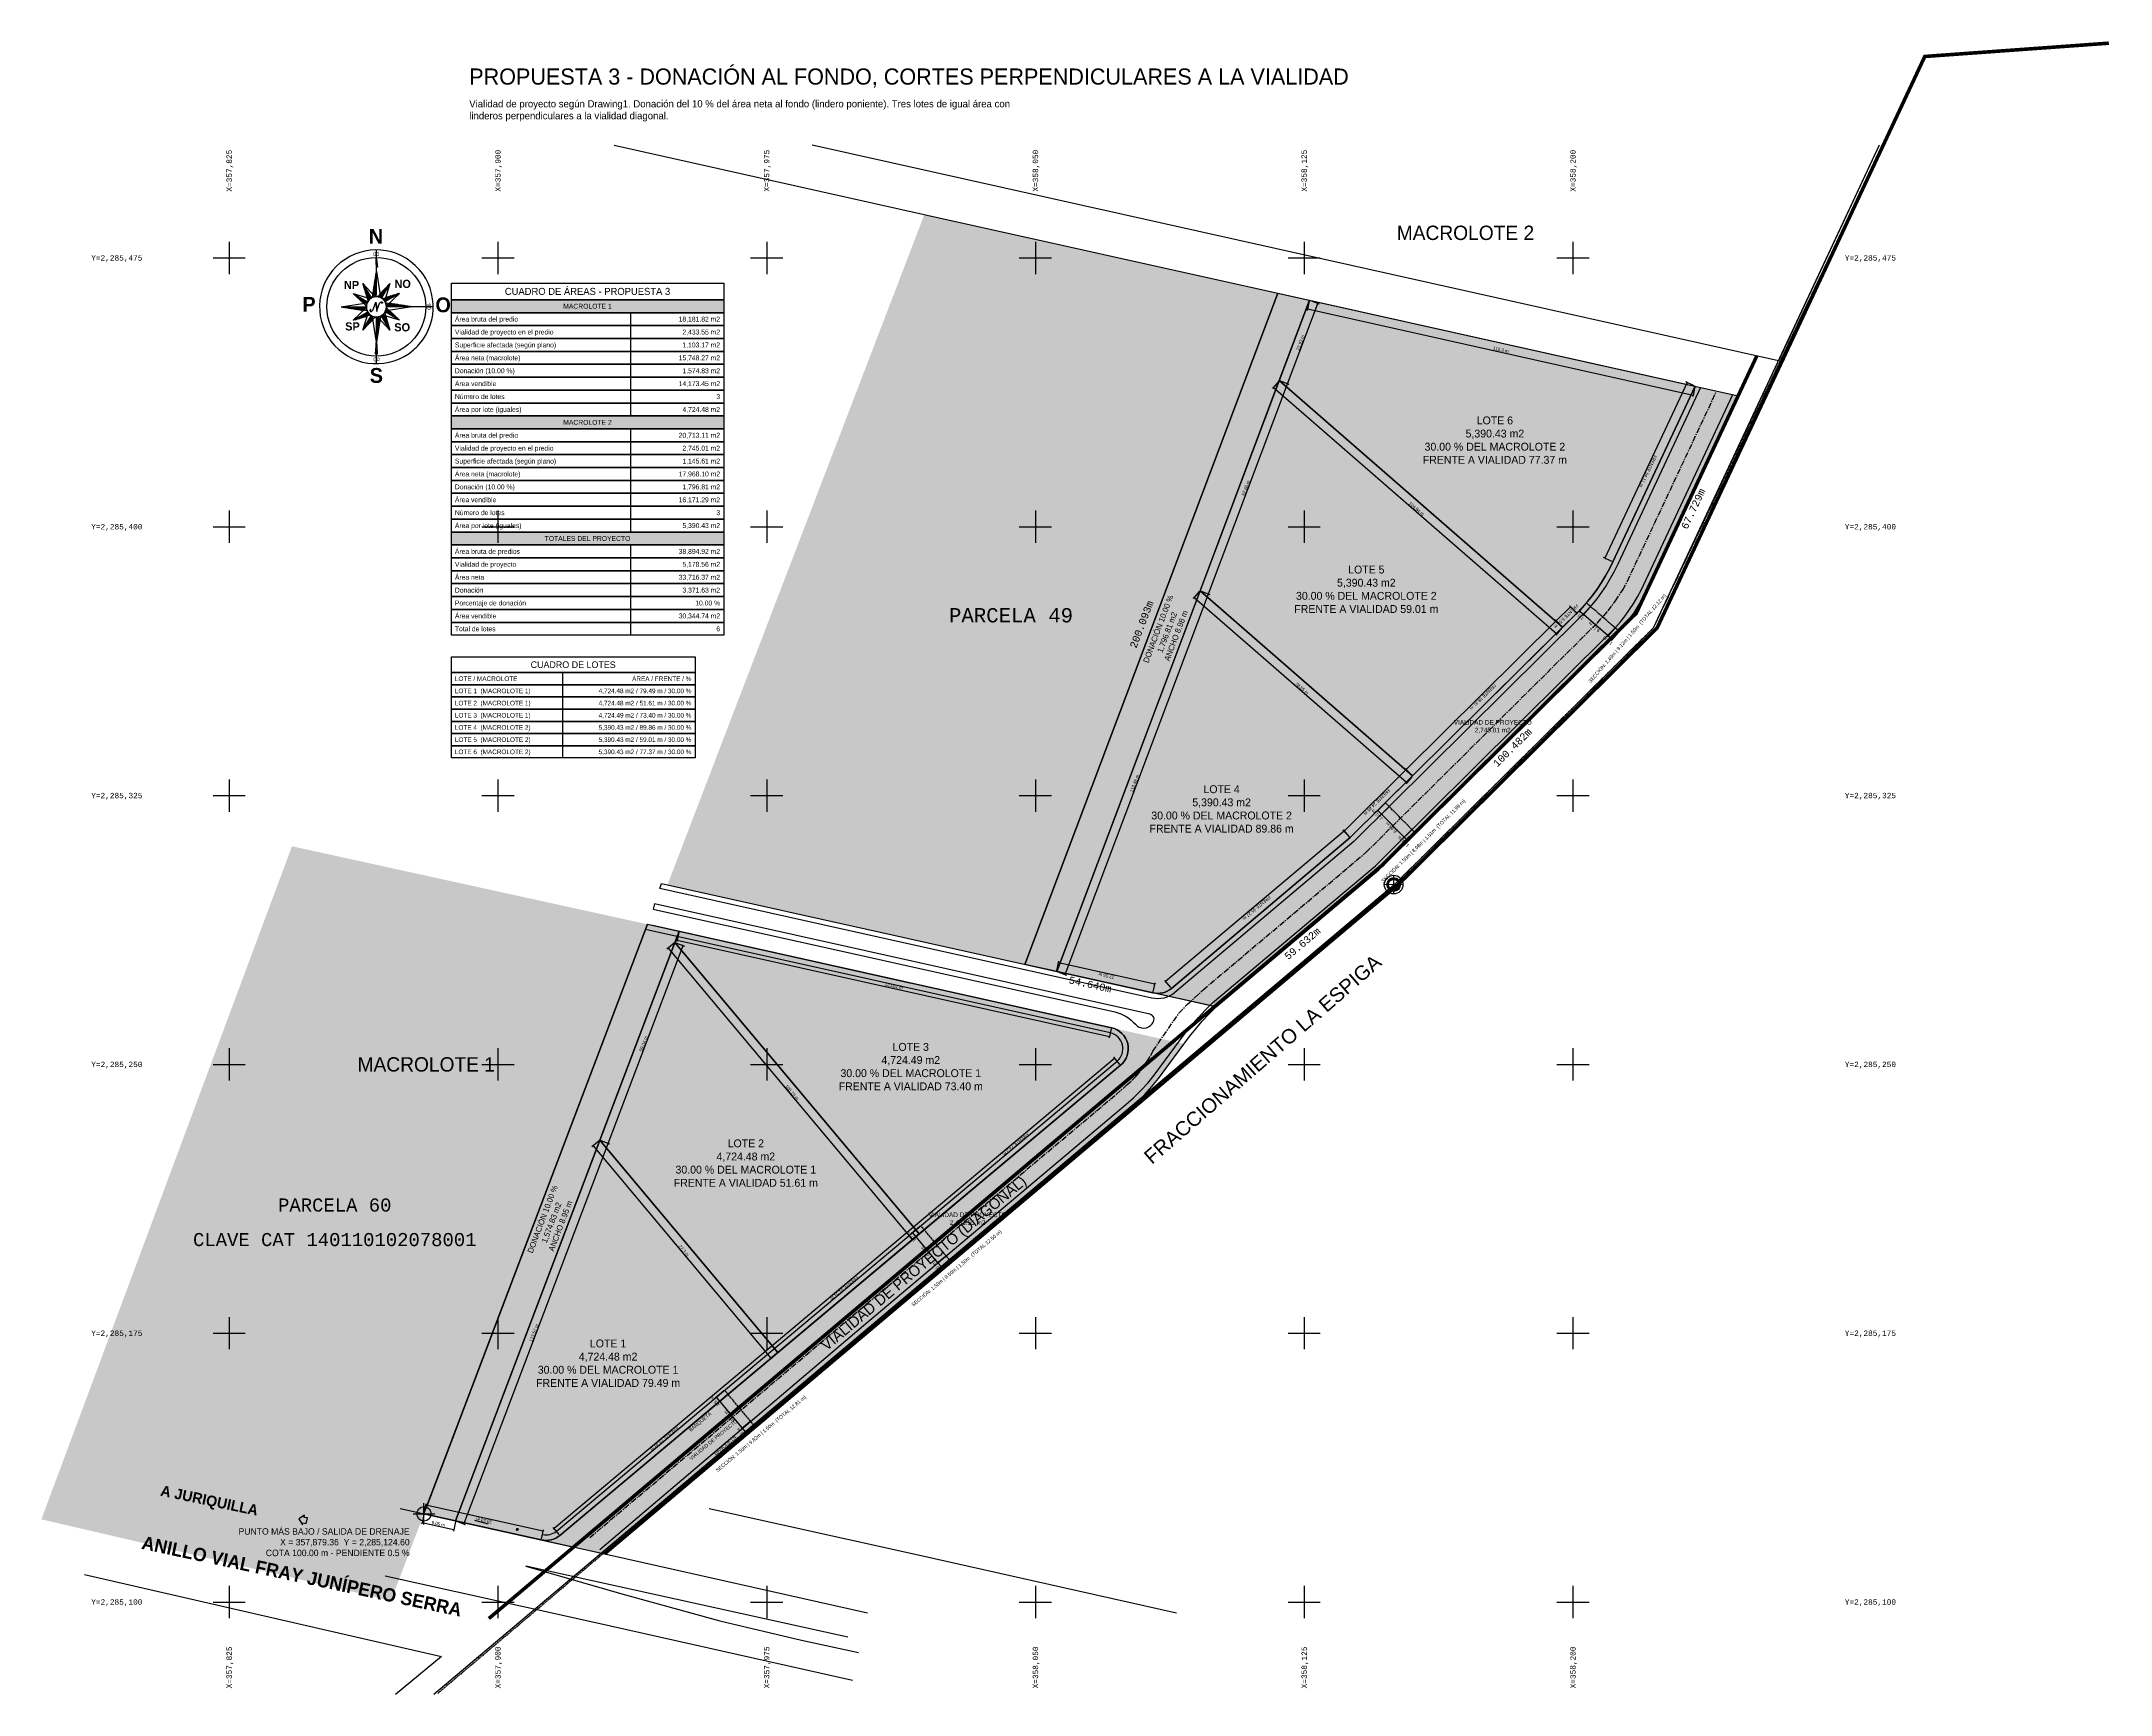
# Model space of a CAD drawing. Header units: metres. Extents: x 357773 to 359650, y 2285074 to 2285535.
# Drawn here: x 359073 to 359650, y 2285074 to 2285535 of the extents above; entities that cross this region are included whole.
import ezdxf
from ezdxf.enums import TextEntityAlignment as Align

# ---------------------------------------------------------------- set-up
doc = ezdxf.new("R2010")
doc.units = ezdxf.units.M
doc.header["$LTSCALE"] = 0.5
for name, pattern in [('CENTER', [5.08, 3.175, -0.635, 0.635, -0.635]), ('CENTRO1', [0.44, 0.2, -0.08, 0.08, -0.08]), ('DASHED', [1.524, 1.27, -0.254]), ('DASHED2', [0.762, 0.635, -0.127])]:
    doc.linetypes.add(name, pattern=pattern)
for name, color, linetype in [('_C Textos', 7, 'Continuous'), ('_Ejido Menchaca', 4, 'Continuous'), ('_Textos', 7, 'Continuous'), ('_Traza', 7, 'Continuous'), ('_Traza Urbana', 5, 'Continuous'), ('COTAS', 6, 'Continuous'), ('CVL_RAS_LIN', 8, 'Continuous'), ('CVL_RET_TX', 2, 'Continuous'), ('CVL_RETUTM', 8, 'Continuous'), ('DONACION', 3, 'Continuous'), ('DRENAJE', 1, 'Continuous'), ('Formato Catastro', 7, 'Continuous'), ('Lev_REGISTRO COMUN', 34, 'Continuous'), ('LOTES', 2, 'Continuous'), ('MOJONERA', 1, 'Continuous'), ('NORTE', 253, 'Continuous'), ('Polígono', 7, 'Continuous'), ('SEÑALAMIENTO EN PLANO', 8, 'Continuous'), ('TABLA_CONTENIDOS', 7, 'Continuous'), ('Texto Catastro', 7, 'Continuous'), ('TEXTOS', 7, 'Continuous'), ('VIAL_ASFALTO', 8, 'Continuous'), ('VIAL_BANQUETA', 9, 'CONTINUOUS'), ('ZONA PARCELADA', 7, 'Continuous')]:
    doc.layers.add(name, color=color, linetype=linetype)
doc.layers.add('Distancias', color=7, linetype='Continuous', plot=False)
doc.styles.add('ARIAL', font='arial.ttf')
doc.styles.add('MONOTXT4', font='monotxt4.shx')
doc.styles.add('OpenSansCondensed-Light', font='OpenSansCondensed-Light.ttf')
doc.styles.add('ROMANC', font='verdana.ttf', dxfattribs={"height": 3})
doc.styles.add('ROMANTICBOLD', font='romb____.pfb', dxfattribs={"height": 10})
doc.styles.add('TXT50', font='arial.ttf', dxfattribs={"width": 0.8, "height": 0.125})
doc.dimstyles.new('COTAS_M', dxfattribs={"dimtxt": 0.9, "dimasz": 0.6, "dimexe": 0.4, "dimexo": 0.3, "dimgap": 0.2, "dimtad": 1, "dimzin": 12, "dimdsep": 46, "dimtxsty": 'OpenSansCondensed-Light', "dimblk": 'ARCHTICK', "dimcen": 2.5, "dimclrd": 256, "dimclre": 256, "dimclrt": 256, "dimazin": 3, "dimtfac": 0.5, "dimtmove": 2, "dimatfit": 3})

# ---------------------------------------------------------------- blocks, each defined once
blk = doc.blocks.new('51')
at = {"layer": 'MOJONERA', "ltscale": 0.05}
h = blk.add_hatch(color=256, dxfattribs=at)
edge = h.paths.add_edge_path()
edge.add_ellipse((137.546, 95.6), major_axis=(0.132, 0.132), ratio=1, start_angle=0, end_angle=360)
edge = h.paths.add_edge_path(flags=16)
edge.add_ellipse((137.546, 95.6), major_axis=(0.102, 0.102), ratio=1, start_angle=0, end_angle=360)
at = {"layer": 'MOJONERA', "const_width": 0.0289}
for points in [[(137.546, 95.343), (137.546, 95.857)], [(137.289, 95.6), (137.804, 95.6)]]:
    blk.add_lwpolyline(points, dxfattribs=at)
at = {"layer": 'MOJONERA', "ltscale": 0.05}
for major_axis, start_param, end_param in [((0.182, 0.182), 5.401458427801168, 11.68464373498075), ((0.132, 0.132), 5.401458427801197, 11.68464373498078), ((0.102, 0.102), 5.401458427801134, 11.68464373498072)]:
    blk.add_ellipse((137.546, 95.6), major_axis=major_axis, ratio=1, start_param=start_param, end_param=end_param, dxfattribs=at)
blk = doc.blocks.new('_ARCHTICK')
at = {"color": 0, "linetype": 'BYBLOCK', "const_width": 0.15}
blk.add_lwpolyline([(-0.5, -0.5), (0.5, 0.5)], dxfattribs=at)
blk = doc.blocks.new('*D71')
for p, q in [((359179.42, 2285124.89), (359179.99, 2285127.43)), ((359212.64, 2285119.79), (359179.9, 2285127.04)), ((359212.16, 2285117.64), (359212.73, 2285120.18))]:
    blk.add_line(p, q)
at = {"layer": 'Defpoints'}
for p in [(359179.36, 2285124.6), (359212.1, 2285117.35), (359212.64, 2285119.79)]:
    blk.add_point(p, dxfattribs=at)
at = {"layer": 'COTAS', "xscale": 0.6, "yscale": 0.6}
for p, rotation in [((359179.9, 2285127.04), 167.51381755561675), ((359212.64, 2285119.79), 347.51381755561675)]:
    blk.add_blockref('_ARCHTICK', p, dxfattribs=dict(at, rotation=rotation))
at = {"layer": 'COTAS', "insert": (359196.13, 2285122.78), "char_height": 0.9, "attachment_point": 5, "rotation": 167.51382, "style": 'OpenSansCondensed-Light'}
blk.add_mtext('33.53 m', dxfattribs=at)
blk = doc.blocks.new('*D72')
for p, q in [((359179.3, 2285124.31), (359178.73, 2285121.77)), ((359178.82, 2285122.16), (359187.65, 2285120.2)), ((359188.13, 2285122.35), (359187.57, 2285119.81))]:
    blk.add_line(p, q)
at = {"layer": 'Defpoints'}
for p in [(359179.36, 2285124.6), (359188.19, 2285122.64), (359178.82, 2285122.16)]:
    blk.add_point(p, dxfattribs=at)
at = {"layer": 'COTAS', "xscale": 0.6, "yscale": 0.6}
for p, rotation in [((359178.82, 2285122.16), 167.51381755568156), ((359187.65, 2285120.2), -12.486182444318453)]:
    blk.add_blockref('_ARCHTICK', p, dxfattribs=dict(at, rotation=rotation))
at = {"layer": 'COTAS', "insert": (359183.38, 2285121.82), "char_height": 0.9, "attachment_point": 5, "rotation": 347.51382, "style": 'OpenSansCondensed-Light'}
blk.add_mtext('9.05 m', dxfattribs=at)
blk = doc.blocks.new('*D73')
for p, q in [((359190.53, 2285121.76), (359230.8, 2285227.95)), ((359228.74, 2285228.73), (359231.17, 2285227.81)), ((359188.47, 2285122.54), (359190.9, 2285121.62))]:
    blk.add_line(p, q)
at = {"layer": 'Defpoints'}
for p in [(359228.46, 2285228.84), (359188.19, 2285122.64), (359190.53, 2285121.76)]:
    blk.add_point(p, dxfattribs=at)
at = {"layer": 'COTAS', "xscale": 0.6, "yscale": 0.6}
for p, rotation in [((359230.8, 2285227.95), 69.2346759033579), ((359190.53, 2285121.76), 249.2346759033579)]:
    blk.add_blockref('_ARCHTICK', p, dxfattribs=dict(at, rotation=rotation))
at = {"layer": 'COTAS', "insert": (359210.06, 2285175.09), "char_height": 0.9, "attachment_point": 5, "rotation": 69.23468, "style": 'OpenSansCondensed-Light'}
blk.add_mtext('113.57 m', dxfattribs=at)
blk = doc.blocks.new('*D74')
for p, q in [((359228.23, 2285228.65), (359226.24, 2285226.98)), ((359226.54, 2285227.23), (359276.2, 2285167.99)), ((359277.88, 2285169.41), (359275.89, 2285167.74))]:
    blk.add_line(p, q)
at = {"layer": 'Defpoints'}
for p in [(359226.54, 2285227.23), (359228.46, 2285228.84), (359278.11, 2285169.6)]:
    blk.add_point(p, dxfattribs=at)
at = {"layer": 'COTAS', "xscale": 0.6, "yscale": 0.6}
for p, rotation in [((359226.54, 2285227.23), 129.9697563427082), ((359276.2, 2285167.99), -50.03024365729181)]:
    blk.add_blockref('_ARCHTICK', p, dxfattribs=dict(at, rotation=rotation))
at = {"layer": 'COTAS', "insert": (359251.87, 2285198.03), "char_height": 0.9, "attachment_point": 5, "rotation": 309.96976, "style": 'OpenSansCondensed-Light'}
blk.add_mtext('77.3 m', dxfattribs=at)
blk = doc.blocks.new('*D75')
for p, q in [((359276.51, 2285171.51), (359215.66, 2285120.52)), ((359277.92, 2285169.83), (359276.25, 2285171.82)), ((359217.08, 2285118.83), (359215.41, 2285120.82))]:
    blk.add_line(p, q)
at = {"layer": 'Defpoints'}
for p in [(359276.51, 2285171.51), (359278.11, 2285169.6), (359217.27, 2285118.6)]:
    blk.add_point(p, dxfattribs=at)
at = {"layer": 'COTAS', "xscale": 0.6, "yscale": 0.6}
for p, rotation in [((359276.51, 2285171.51), 39.96975634275566), ((359215.66, 2285120.52), -140.03024365724434)]:
    blk.add_blockref('_ARCHTICK', p, dxfattribs=dict(at, rotation=rotation))
at = {"layer": 'COTAS', "insert": (359246.5, 2285145.52), "char_height": 0.9, "attachment_point": 5, "rotation": 219.96976, "style": 'OpenSansCondensed-Light'}
blk.add_mtext('FRENTE 79.39 m', dxfattribs=at)
blk = doc.blocks.new('*D76')
for p, q in [((359230.8, 2285227.95), (359251.73, 2285283.16)), ((359249.67, 2285283.94), (359252.1, 2285283.02)), ((359228.74, 2285228.73), (359231.17, 2285227.81))]:
    blk.add_line(p, q)
at = {"layer": 'Defpoints'}
for p in [(359249.39, 2285284.04), (359228.46, 2285228.84), (359230.8, 2285227.95)]:
    blk.add_point(p, dxfattribs=at)
at = {"layer": 'COTAS', "xscale": 0.6, "yscale": 0.6}
for p, rotation in [((359251.73, 2285283.16), 69.23467590331916), ((359230.8, 2285227.95), 249.23467590331916)]:
    blk.add_blockref('_ARCHTICK', p, dxfattribs=dict(at, rotation=rotation))
at = {"layer": 'COTAS', "insert": (359240.65, 2285255.78), "char_height": 0.9, "attachment_point": 5, "rotation": 69.23468, "style": 'OpenSansCondensed-Light'}
blk.add_mtext('59.04 m', dxfattribs=at)
blk = doc.blocks.new('*D77')
for p, q in [((359249.16, 2285283.85), (359247.17, 2285282.18)), ((359247.47, 2285282.44), (359315.67, 2285201.08)), ((359317.36, 2285202.49), (359315.36, 2285200.82))]:
    blk.add_line(p, q)
at = {"layer": 'Defpoints'}
for p in [(359247.47, 2285282.44), (359249.39, 2285284.04), (359317.59, 2285202.68)]:
    blk.add_point(p, dxfattribs=at)
at = {"layer": 'COTAS', "xscale": 0.6, "yscale": 0.6}
for p, rotation in [((359247.47, 2285282.44), 129.9697563427497), ((359315.67, 2285201.08), -50.03024365725032)]:
    blk.add_blockref('_ARCHTICK', p, dxfattribs=dict(at, rotation=rotation))
at = {"layer": 'COTAS', "insert": (359282.07, 2285242.18), "char_height": 0.9, "attachment_point": 5, "rotation": 309.96976, "style": 'OpenSansCondensed-Light'}
blk.add_mtext('106.16 m', dxfattribs=at)
blk = doc.blocks.new('*D78')
for p, q in [((359315.98, 2285204.6), (359276.51, 2285171.51)), ((359317.39, 2285202.91), (359315.72, 2285204.91)), ((359277.92, 2285169.83), (359276.25, 2285171.82))]:
    blk.add_line(p, q)
at = {"layer": 'Defpoints'}
for p in [(359315.98, 2285204.6), (359317.59, 2285202.68), (359278.11, 2285169.6)]:
    blk.add_point(p, dxfattribs=at)
at = {"layer": 'COTAS', "xscale": 0.6, "yscale": 0.6}
for p, rotation in [((359315.98, 2285204.6), 39.9697563427745), ((359276.51, 2285171.51), -140.0302436572255)]:
    blk.add_blockref('_ARCHTICK', p, dxfattribs=dict(at, rotation=rotation))
at = {"layer": 'COTAS', "insert": (359296.66, 2285187.56), "char_height": 0.9, "attachment_point": 5, "rotation": 219.96976, "style": 'OpenSansCondensed-Light'}
blk.add_mtext('FRENTE 51.51 m', dxfattribs=at)
blk = doc.blocks.new('*D79')
for p, q in [((359372.15, 2285251.69), (359315.98, 2285204.6)), ((359373.57, 2285250), (359371.9, 2285251.99)), ((359317.39, 2285202.91), (359315.72, 2285204.91))]:
    blk.add_line(p, q)
at = {"layer": 'Defpoints'}
for p in [(359372.15, 2285251.69), (359373.76, 2285249.77), (359317.59, 2285202.68)]:
    blk.add_point(p, dxfattribs=at)
at = {"layer": 'COTAS', "xscale": 0.6, "yscale": 0.6}
for p, rotation in [((359372.15, 2285251.69), 39.96975634277135), ((359315.98, 2285204.6), -140.03024365722865)]:
    blk.add_blockref('_ARCHTICK', p, dxfattribs=dict(at, rotation=rotation))
at = {"layer": 'COTAS', "insert": (359344.48, 2285227.65), "char_height": 0.9, "attachment_point": 5, "rotation": 219.96976, "style": 'OpenSansCondensed-Light'}
blk.add_mtext('FRENTE 73.3 m', dxfattribs=at)
blk = doc.blocks.new('*D80')
for p, q in [((359250.49, 2285286.83), (359249.93, 2285284.29)), ((359250.01, 2285284.68), (359370.67, 2285257.79)), ((359371.14, 2285259.94), (359370.58, 2285257.4))]:
    blk.add_line(p, q)
at = {"layer": 'Defpoints'}
for p in [(359250.01, 2285284.68), (359250.56, 2285287.12), (359371.21, 2285260.23)]:
    blk.add_point(p, dxfattribs=at)
at = {"layer": 'COTAS', "xscale": 0.6, "yscale": 0.6}
for p, rotation in [((359250.01, 2285284.68), 167.4346516200781), ((359370.67, 2285257.79), -12.565348379921899)]:
    blk.add_blockref('_ARCHTICK', p, dxfattribs=dict(at, rotation=rotation))
at = {"layer": 'COTAS', "insert": (359310.48, 2285271.87), "char_height": 0.9, "attachment_point": 5, "rotation": 347.43465, "style": 'OpenSansCondensed-Light'}
blk.add_mtext('123.61 m', dxfattribs=at)
blk = doc.blocks.new('*D81')
for p, q in [((359436.26, 2285315.17), (359386.34, 2285273.12)), ((359437.68, 2285313.49), (359436, 2285315.48)), ((359387.76, 2285271.44), (359386.08, 2285273.43))]:
    blk.add_line(p, q)
at = {"layer": 'Defpoints'}
for p in [(359436.26, 2285315.17), (359437.87, 2285313.26), (359387.95, 2285271.21)]:
    blk.add_point(p, dxfattribs=at)
at = {"layer": 'COTAS', "xscale": 0.6, "yscale": 0.6}
for p, rotation in [((359436.26, 2285315.17), 40.1090357097693), ((359386.34, 2285273.12), -139.8909642902307)]:
    blk.add_blockref('_ARCHTICK', p, dxfattribs=dict(at, rotation=rotation))
at = {"layer": 'COTAS', "insert": (359411.72, 2285293.65), "char_height": 0.9, "attachment_point": 5, "rotation": 220.10904, "style": 'OpenSansCondensed-Light'}
blk.add_mtext('FRENTE 65.27 m', dxfattribs=at)
blk = doc.blocks.new('*D82')
for p, q in [((359356, 2285276.22), (359356.56, 2285278.76)), ((359383.36, 2285272.38), (359356.48, 2285278.37)), ((359382.89, 2285270.23), (359383.45, 2285272.77))]:
    blk.add_line(p, q)
at = {"layer": 'Defpoints'}
for p in [(359355.93, 2285275.93), (359382.82, 2285269.94), (359383.36, 2285272.38)]:
    blk.add_point(p, dxfattribs=at)
at = {"layer": 'COTAS', "xscale": 0.6, "yscale": 0.6}
for p, rotation in [((359356.48, 2285278.37), 167.44403628633896), ((359383.36, 2285272.38), 347.4440362863389)]:
    blk.add_blockref('_ARCHTICK', p, dxfattribs=dict(at, rotation=rotation))
at = {"layer": 'COTAS', "insert": (359369.78, 2285274.74), "char_height": 0.9, "attachment_point": 5, "rotation": 167.44404, "style": 'OpenSansCondensed-Light'}
blk.add_mtext('27.55 m', dxfattribs=at)
blk = doc.blocks.new('*D83')
for p, q in [((359358.27, 2285275.05), (359398.27, 2285381.25)), ((359396.21, 2285382.02), (359398.64, 2285381.11)), ((359356.21, 2285275.82), (359358.65, 2285274.91))]:
    blk.add_line(p, q)
at = {"layer": 'Defpoints'}
for p in [(359395.93, 2285382.13), (359355.93, 2285275.93), (359358.27, 2285275.05)]:
    blk.add_point(p, dxfattribs=at)
at = {"layer": 'COTAS', "xscale": 0.6, "yscale": 0.6}
for p, rotation in [((359398.27, 2285381.25), 69.36419303697745), ((359358.27, 2285275.05), 249.36419303697744)]:
    blk.add_blockref('_ARCHTICK', p, dxfattribs=dict(at, rotation=rotation))
at = {"layer": 'COTAS', "insert": (359377.66, 2285328.38), "char_height": 0.9, "attachment_point": 5, "rotation": 69.36419, "style": 'OpenSansCondensed-Light'}
blk.add_mtext('113.48 m', dxfattribs=at)
blk = doc.blocks.new('*D84')
for p, q in [((359395.73, 2285381.9), (359394.02, 2285379.94)), ((359394.29, 2285380.24), (359453.62, 2285328.61)), ((359455.07, 2285330.27), (359453.36, 2285328.31))]:
    blk.add_line(p, q)
at = {"layer": 'Defpoints'}
for p in [(359394.29, 2285380.24), (359395.93, 2285382.13), (359455.26, 2285330.5)]:
    blk.add_point(p, dxfattribs=at)
at = {"layer": 'COTAS', "xscale": 0.6, "yscale": 0.6}
for p, rotation in [((359394.29, 2285380.24), 138.97335308918764), ((359453.62, 2285328.61), -41.02664691081236)]:
    blk.add_blockref('_ARCHTICK', p, dxfattribs=dict(at, rotation=rotation))
at = {"layer": 'COTAS', "insert": (359424.38, 2285354.92), "char_height": 0.9, "attachment_point": 5, "rotation": 318.97335, "style": 'OpenSansCondensed-Light'}
blk.add_mtext('78.65 m', dxfattribs=at)
blk = doc.blocks.new('*D85')
for p, q in [((359453.5, 2285332.28), (359436.11, 2285315.04)), ((359455.05, 2285330.71), (359453.22, 2285332.56)), ((359437.66, 2285313.47), (359435.83, 2285315.32))]:
    blk.add_line(p, q)
at = {"layer": 'Defpoints'}
for p in [(359453.5, 2285332.28), (359455.26, 2285330.5), (359437.87, 2285313.26)]:
    blk.add_point(p, dxfattribs=at)
at = {"layer": 'COTAS', "xscale": 0.6, "yscale": 0.6}
for p, rotation in [((359453.5, 2285332.28), 44.74503000069353), ((359436.11, 2285315.04), -135.25496999930647)]:
    blk.add_blockref('_ARCHTICK', p, dxfattribs=dict(at, rotation=rotation))
at = {"layer": 'COTAS', "insert": (359445.26, 2285323.19), "char_height": 0.9, "attachment_point": 5, "rotation": 224.74503, "style": 'OpenSansCondensed-Light'}
blk.add_mtext('FRENTE 24.49 m', dxfattribs=at)
blk = doc.blocks.new('*D86')
for p, q in [((359418.3, 2285440.68), (359420.73, 2285439.77)), ((359398.27, 2285381.25), (359420.36, 2285439.91)), ((359396.21, 2285382.02), (359398.64, 2285381.11))]:
    blk.add_line(p, q)
at = {"layer": 'Defpoints'}
for p in [(359418.02, 2285440.79), (359395.93, 2285382.13), (359398.27, 2285381.25)]:
    blk.add_point(p, dxfattribs=at)
at = {"layer": 'COTAS', "xscale": 0.6, "yscale": 0.6}
for p, rotation in [((359420.36, 2285439.91), 69.36419303708456), ((359398.27, 2285381.25), 249.36419303708456)]:
    blk.add_blockref('_ARCHTICK', p, dxfattribs=dict(at, rotation=rotation))
at = {"layer": 'COTAS', "insert": (359408.7, 2285410.81), "char_height": 0.9, "attachment_point": 5, "rotation": 69.36419, "style": 'OpenSansCondensed-Light'}
blk.add_mtext('62.68 m', dxfattribs=at)
blk = doc.blocks.new('*D87')
for p, q in [((359417.82, 2285440.56), (359416.11, 2285438.6)), ((359416.38, 2285438.9), (359495.47, 2285370.09)), ((359496.91, 2285371.75), (359495.2, 2285369.79))]:
    blk.add_line(p, q)
at = {"layer": 'Defpoints'}
for p in [(359418.02, 2285440.79), (359416.38, 2285438.9), (359497.11, 2285371.97)]:
    blk.add_point(p, dxfattribs=at)
at = {"layer": 'COTAS', "xscale": 0.6, "yscale": 0.6}
for p, rotation in [((359416.38, 2285438.9), 138.9733530891289), ((359495.47, 2285370.09), -41.02664691087111)]:
    blk.add_blockref('_ARCHTICK', p, dxfattribs=dict(at, rotation=rotation))
at = {"layer": 'COTAS', "insert": (359456.35, 2285404.99), "char_height": 0.9, "attachment_point": 5, "rotation": 318.97335, "style": 'OpenSansCondensed-Light'}
blk.add_mtext('104.84 m', dxfattribs=at)
blk = doc.blocks.new('*D88')
for p, q in [((359495.35, 2285373.75), (359453.5, 2285332.28)), ((359496.9, 2285372.19), (359495.07, 2285374.03)), ((359455.05, 2285330.71), (359453.22, 2285332.56))]:
    blk.add_line(p, q)
at = {"layer": 'Defpoints'}
for p in [(359495.35, 2285373.75), (359497.11, 2285371.97), (359455.26, 2285330.5)]:
    blk.add_point(p, dxfattribs=at)
at = {"layer": 'COTAS', "xscale": 0.6, "yscale": 0.6}
for p, rotation in [((359495.35, 2285373.75), 44.745030000721925), ((359453.5, 2285332.28), -135.25496999927807)]:
    blk.add_blockref('_ARCHTICK', p, dxfattribs=dict(at, rotation=rotation))
at = {"layer": 'COTAS', "insert": (359474.88, 2285352.55), "char_height": 0.9, "attachment_point": 5, "rotation": 224.74503, "style": 'OpenSansCondensed-Light'}
blk.add_mtext('FRENTE 58.91 m', dxfattribs=at)
blk = doc.blocks.new('*D89')
for p, q in [((359499.31, 2285377.68), (359495.35, 2285373.75)), ((359500.86, 2285376.11), (359499.03, 2285377.96)), ((359496.9, 2285372.19), (359495.07, 2285374.03))]:
    blk.add_line(p, q)
at = {"layer": 'Defpoints'}
for p in [(359499.31, 2285377.68), (359497.11, 2285371.97), (359501.07, 2285375.9)]:
    blk.add_point(p, dxfattribs=at)
at = {"layer": 'COTAS', "xscale": 0.6, "yscale": 0.6}
for p, rotation in [((359499.31, 2285377.68), 44.74502999921978), ((359495.35, 2285373.75), -135.25497000078022)]:
    blk.add_blockref('_ARCHTICK', p, dxfattribs=dict(at, rotation=rotation))
at = {"layer": 'COTAS', "insert": (359498.07, 2285374.97), "char_height": 0.9, "attachment_point": 5, "rotation": 224.74503, "style": 'OpenSansCondensed-Light'}
blk.add_mtext('FRENTE 5.58 m', dxfattribs=at)
blk = doc.blocks.new('*D90')
for p, q in [((359420.36, 2285439.91), (359428.79, 2285462.31)), ((359426.73, 2285463.08), (359429.17, 2285462.16)), ((359418.3, 2285440.68), (359420.73, 2285439.77))]:
    blk.add_line(p, q)
at = {"layer": 'Defpoints'}
for p in [(359426.45, 2285463.19), (359418.02, 2285440.79), (359420.36, 2285439.91)]:
    blk.add_point(p, dxfattribs=at)
at = {"layer": 'COTAS', "xscale": 0.6, "yscale": 0.6}
for p, rotation in [((359428.79, 2285462.31), 69.36419303689965), ((359420.36, 2285439.91), 249.36419303689965)]:
    blk.add_blockref('_ARCHTICK', p, dxfattribs=dict(at, rotation=rotation))
at = {"layer": 'COTAS', "insert": (359423.97, 2285451.34), "char_height": 0.9, "attachment_point": 5, "rotation": 69.36419, "style": 'OpenSansCondensed-Light'}
blk.add_mtext('23.93 m', dxfattribs=at)
blk = doc.blocks.new('*D91')
for p, q in [((359426.39, 2285462.89), (359425.82, 2285460.36)), ((359425.91, 2285460.75), (359533.57, 2285436.75)), ((359534.04, 2285438.9), (359533.48, 2285436.36))]:
    blk.add_line(p, q)
at = {"layer": 'Defpoints'}
for p in [(359425.91, 2285460.75), (359426.45, 2285463.19), (359534.11, 2285439.19)]:
    blk.add_point(p, dxfattribs=at)
at = {"layer": 'COTAS', "xscale": 0.6, "yscale": 0.6}
for p, rotation in [((359425.91, 2285460.75), 167.43422828441047), ((359533.57, 2285436.75), -12.565771715589523)]:
    blk.add_blockref('_ARCHTICK', p, dxfattribs=dict(at, rotation=rotation))
at = {"layer": 'COTAS', "insert": (359479.88, 2285449.38), "char_height": 0.9, "attachment_point": 5, "rotation": 347.43423, "style": 'OpenSansCondensed-Light'}
blk.add_mtext('110.3 m', dxfattribs=at)
blk = doc.blocks.new('*D92')
for p, q in [((359531.85, 2285440.25), (359508.89, 2285391.25)), ((359533.84, 2285439.32), (359531.48, 2285440.42)), ((359510.88, 2285390.32), (359508.52, 2285391.42))]:
    blk.add_line(p, q)
at = {"layer": 'Defpoints'}
for p in [(359531.85, 2285440.25), (359534.11, 2285439.19), (359511.15, 2285390.19)]:
    blk.add_point(p, dxfattribs=at)
at = {"layer": 'COTAS', "xscale": 0.6, "yscale": 0.6}
for p, rotation in [((359531.85, 2285440.25), 64.89355395416987), ((359508.89, 2285391.25), -115.10644604583013)]:
    blk.add_blockref('_ARCHTICK', p, dxfattribs=dict(at, rotation=rotation))
at = {"layer": 'COTAS', "insert": (359520.95, 2285415.47), "char_height": 0.9, "attachment_point": 5, "rotation": 244.89355, "style": 'OpenSansCondensed-Light'}
blk.add_mtext('FRENTE 54.11 m', dxfattribs=at)
blk = doc.blocks.new('TABLA_CONTENIDOS_P3')
at = {"layer": 'TABLA_CONTENIDOS', "transparency": 33554508}
for points in [[(0, -4.68), (76, -4.68), (76, -8.28), (0, -8.28)], [(0, -37.08), (76, -37.08), (76, -40.68), (0, -40.68)], [(0, -69.48), (76, -69.48), (76, -73.08), (0, -73.08)]]:
    blk.add_hatch(color=8, dxfattribs=at).paths.add_polyline_path(points)
at = {"layer": 'TABLA_CONTENIDOS'}
for p, q in [((50, -8.28), (50, -11.88)), ((50, -11.88), (50, -15.48)), ((50, -15.48), (50, -19.08)), ((50, -19.08), (50, -22.68)), ((50, -22.68), (50, -26.28)), ((50, -26.28), (50, -29.88)), ((50, -29.88), (50, -33.48)), ((50, -33.48), (50, -37.08)), ((50, -40.68), (50, -44.28)), ((50, -44.28), (50, -47.88)), ((50, -47.88), (50, -51.48)), ((50, -51.48), (50, -55.08)), ((50, -55.08), (50, -58.68)), ((50, -58.68), (50, -62.28)), ((50, -62.28), (50, -65.88)), ((50, -65.88), (50, -69.48)), ((50, -73.08), (50, -76.68)), ((50, -76.68), (50, -80.28)), ((50, -80.28), (50, -83.88)), ((50, -83.88), (50, -87.48)), ((50, -87.48), (50, -91.08)), ((50, -91.08), (50, -94.68)), ((50, -94.68), (50, -98.28))]:
    blk.add_line(p, q, dxfattribs=at)
for points in [[(0, 0), (76, 0), (76, -4.68), (0, -4.68)], [(0, -4.68), (76, -4.68), (76, -8.28), (0, -8.28)], [(0, -8.28), (76, -8.28), (76, -11.88), (0, -11.88)], [(0, -11.88), (76, -11.88), (76, -15.48), (0, -15.48)], [(0, -15.48), (76, -15.48), (76, -19.08), (0, -19.08)], [(0, -19.08), (76, -19.08), (76, -22.68), (0, -22.68)], [(0, -22.68), (76, -22.68), (76, -26.28), (0, -26.28)], [(0, -26.28), (76, -26.28), (76, -29.88), (0, -29.88)], [(0, -29.88), (76, -29.88), (76, -33.48), (0, -33.48)], [(0, -33.48), (76, -33.48), (76, -37.08), (0, -37.08)], [(0, -37.08), (76, -37.08), (76, -40.68), (0, -40.68)], [(0, -40.68), (76, -40.68), (76, -44.28), (0, -44.28)], [(0, -44.28), (76, -44.28), (76, -47.88), (0, -47.88)], [(0, -47.88), (76, -47.88), (76, -51.48), (0, -51.48)], [(0, -51.48), (76, -51.48), (76, -55.08), (0, -55.08)], [(0, -55.08), (76, -55.08), (76, -58.68), (0, -58.68)], [(0, -58.68), (76, -58.68), (76, -62.28), (0, -62.28)], [(0, -62.28), (76, -62.28), (76, -65.88), (0, -65.88)], [(0, -65.88), (76, -65.88), (76, -69.48), (0, -69.48)], [(0, -69.48), (76, -69.48), (76, -73.08), (0, -73.08)], [(0, -73.08), (76, -73.08), (76, -76.68), (0, -76.68)], [(0, -76.68), (76, -76.68), (76, -80.28), (0, -80.28)], [(0, -80.28), (76, -80.28), (76, -83.88), (0, -83.88)], [(0, -83.88), (76, -83.88), (76, -87.48), (0, -87.48)], [(0, -87.48), (76, -87.48), (76, -91.08), (0, -91.08)], [(0, -91.08), (76, -91.08), (76, -94.68), (0, -94.68)], [(0, -94.68), (76, -94.68), (76, -98.28), (0, -98.28)]]:
    blk.add_lwpolyline(points, close=True, dxfattribs=at)
for s, height, p in [('CUADRO DE ÁREAS - PROPUESTA 3', 1.9656, (38, -2.34)), ('MACROLOTE 1', 1.368, (38, -6.48)), ('MACROLOTE 2', 1.368, (38, -38.88)), ('TOTALES DEL PROYECTO', 1.368, (38, -71.28))]:
    blk.add_text(s, height=height, dxfattribs=at).set_placement(p, align=Align.MIDDLE_CENTER)
for s, p in [('Área bruta del predio', (1, -10.08)), ('Vialidad de proyecto en el predio', (1, -13.68)), ('Superficie afectada (según plano)', (1, -17.28)), ('Área neta (macrolote)', (1, -20.88)), ('Área vendible', (1, -28.08)), ('Donación (10.00 %)', (1, -24.48)), ('Área por lote (iguales)', (1, -35.28)), ('Número de lotes', (1, -31.68)), ('Área bruta del predio', (1, -42.48)), ('Vialidad de proyecto en el predio', (1, -46.08)), ('Superficie afectada (según plano)', (1, -49.68)), ('Área neta (macrolote)', (1, -53.28)), ('Donación (10.00 %)', (1, -56.88)), ('Área vendible', (1, -60.48)), ('Número de lotes', (1, -64.08)), ('Área por lote (iguales)', (1, -67.68)), ('Área bruta de predios', (1, -74.88)), ('Vialidad de proyecto', (1, -78.48)), ('Área neta', (1, -82.08)), ('Donación', (1, -85.68)), ('Área vendible', (1, -92.88)), ('Porcentaje de donación', (1, -89.28)), ('Total de lotes', (1, -96.48))]:
    blk.add_text(s, height=1.368, dxfattribs=at).set_placement(p, align=Align.MIDDLE_LEFT)
for s, height, p in [('18,181.82 m2', 1.368, (75, -10.08)), ('2,433.55 m2', 1.368, (75, -13.68)), ('1,103.17 m2', 1.368, (75, -17.28)), ('15,748.27 m2', 1.368, (75, -20.88)), ('14,173.45 m2', 1.368, (75, -28.08)), ('1,574.83 m2', 1.368, (75, -24.48)), ('4,724.48 m2', 1.368, (75, -35.28)), ('3', 1.37, (75, -31.68)), ('20,713.11 m2', 1.368, (75, -42.48)), ('2,745.01 m2', 1.368, (75, -46.08)), ('1,145.61 m2', 1.368, (75, -49.68)), ('17,968.10 m2', 1.368, (75, -53.28)), ('1,796.81 m2', 1.368, (75, -56.88)), ('16,171.29 m2', 1.368, (75, -60.48)), ('3', 1.37, (75, -64.08)), ('5,390.43 m2', 1.368, (75, -67.68)), ('38,894.92 m2', 1.368, (75, -74.88)), ('5,178.56 m2', 1.368, (75, -78.48)), ('33,716.37 m2', 1.368, (75, -82.08)), ('3,371.63 m2', 1.368, (75, -85.68)), ('30,344.74 m2', 1.368, (75, -92.88)), ('10.00 %', 1.368, (75, -89.28)), ('6', 1.37, (75, -96.48))]:
    blk.add_text(s, height=height, dxfattribs=at).set_placement(p, align=Align.MIDDLE_RIGHT)
blk = doc.blocks.new('TABLA_CONTENIDOS_P3_LOTES')
at = {"layer": 'TABLA_CONTENIDOS'}
for p, q in [((31, -4.42), (31, -7.82)), ((31, -7.82), (31, -11.22)), ((31, -11.22), (31, -14.62)), ((31, -14.62), (31, -18.02)), ((31, -18.02), (31, -21.42)), ((31, -21.42), (31, -24.82)), ((31, -24.82), (31, -28.22))]:
    blk.add_line(p, q, dxfattribs=at)
for points in [[(0, 0), (68, 0), (68, -4.42), (0, -4.42)], [(0, -4.42), (68, -4.42), (68, -7.82), (0, -7.82)], [(0, -7.82), (68, -7.82), (68, -11.22), (0, -11.22)], [(0, -11.22), (68, -11.22), (68, -14.62), (0, -14.62)], [(0, -14.62), (68, -14.62), (68, -18.02), (0, -18.02)], [(0, -18.02), (68, -18.02), (68, -21.42), (0, -21.42)], [(0, -21.42), (68, -21.42), (68, -24.82), (0, -24.82)], [(0, -24.82), (68, -24.82), (68, -28.22), (0, -28.22)]]:
    blk.add_lwpolyline(points, close=True, dxfattribs=at)
for s, p in [('LOTE / MACROLOTE', (1, -6.12)), ('LOTE 1  (MACROLOTE 1)', (1, -9.52)), ('LOTE 2  (MACROLOTE 1)', (1, -12.92)), ('LOTE 3  (MACROLOTE 1)', (1, -16.32)), ('LOTE 4  (MACROLOTE 2)', (1, -19.72)), ('LOTE 5  (MACROLOTE 2)', (1, -23.12)), ('LOTE 6  (MACROLOTE 2)', (1, -26.52))]:
    blk.add_text(s, height=1.292, dxfattribs=at).set_placement(p, align=Align.MIDDLE_LEFT)
blk.add_text('CUADRO DE LOTES', height=1.8564, dxfattribs=at).set_placement((34, -2.21), align=Align.MIDDLE_CENTER)
for s, p in [('ÁREA / FRENTE / %', (67, -6.12)), ('4,724.48 m2 / 79.49 m / 30.00 %', (67, -9.52)), ('4,724.48 m2 / 51.61 m / 30.00 %', (67, -12.92)), ('4,724.49 m2 / 73.40 m / 30.00 %', (67, -16.32)), ('5,390.43 m2 / 89.86 m / 30.00 %', (67, -19.72)), ('5,390.43 m2 / 59.01 m / 30.00 %', (67, -23.12)), ('5,390.43 m2 / 77.37 m / 30.00 %', (67, -26.52))]:
    blk.add_text(s, height=1.292, dxfattribs=at).set_placement(p, align=Align.MIDDLE_RIGHT)
blk = doc.blocks.new('*D93')
for p, q in [((359270.29, 2285150.23), (359267.92, 2285148.24)), ((359269.19, 2285147.35), (359268.22, 2285148.5)), ((359271.26, 2285149.09), (359268.88, 2285147.1))]:
    blk.add_line(p, q)
at = {"layer": 'Defpoints'}
for p in [(359269.19, 2285147.35), (359270.52, 2285150.43), (359271.48, 2285149.28)]:
    blk.add_point(p, dxfattribs=at)
at = {"layer": 'COTAS', "xscale": 0.6, "yscale": 0.6}
for p, rotation in [((359268.22, 2285148.5), 129.96975634674493), ((359269.19, 2285147.35), 309.96975634674493)]:
    blk.add_blockref('_ARCHTICK', p, dxfattribs=dict(at, rotation=rotation))
at = {"layer": 'COTAS', "insert": (359267.9, 2285147.25), "char_height": 0.9, "attachment_point": 5, "rotation": 129.96976, "style": 'OpenSansCondensed-Light'}
blk.add_mtext('1.5 m', dxfattribs=at)
blk = doc.blocks.new('*D94')
for p, q in [((359263.99, 2285157.76), (359261.61, 2285155.77)), ((359268.22, 2285148.5), (359261.92, 2285156.02)), ((359270.29, 2285150.23), (359267.92, 2285148.24))]:
    blk.add_line(p, q)
at = {"layer": 'Defpoints'}
for p in [(359264.22, 2285157.95), (359268.22, 2285148.5), (359270.52, 2285150.43)]:
    blk.add_point(p, dxfattribs=at)
at = {"layer": 'COTAS', "xscale": 0.6, "yscale": 0.6}
for p, rotation in [((359261.92, 2285156.02), 129.96975634808805), ((359268.22, 2285148.5), 309.969756348088)]:
    blk.add_blockref('_ARCHTICK', p, dxfattribs=dict(at, rotation=rotation))
at = {"layer": 'COTAS', "insert": (359264.57, 2285151.84), "char_height": 0.9, "attachment_point": 5, "rotation": 129.96976, "style": 'OpenSansCondensed-Light'}
blk.add_mtext('9.82 m', dxfattribs=at)
blk = doc.blocks.new('*D95')
for p, q in [((359263.02, 2285158.91), (359260.65, 2285156.91)), ((359263.99, 2285157.76), (359261.61, 2285155.77)), ((359261.92, 2285156.02), (359260.96, 2285157.17))]:
    blk.add_line(p, q)
at = {"layer": 'Defpoints'}
for p in [(359263.25, 2285159.1), (359264.22, 2285157.95), (359261.92, 2285156.02)]:
    blk.add_point(p, dxfattribs=at)
at = {"layer": 'COTAS', "xscale": 0.6, "yscale": 0.6}
for p, rotation in [((359260.96, 2285157.17), 129.96975635091107), ((359261.92, 2285156.02), 309.9697563509111)]:
    blk.add_blockref('_ARCHTICK', p, dxfattribs=dict(at, rotation=rotation))
at = {"layer": 'COTAS', "insert": (359260.63, 2285155.92), "char_height": 0.9, "attachment_point": 5, "rotation": 129.96976, "style": 'OpenSansCondensed-Light'}
blk.add_mtext('1.5 m', dxfattribs=at)
blk = doc.blocks.new('*D96')
for p, q in [((359324.86, 2285196.39), (359322.49, 2285194.4)), ((359323.75, 2285193.5), (359322.79, 2285194.65)), ((359325.82, 2285195.24), (359323.45, 2285193.25))]:
    blk.add_line(p, q)
at = {"layer": 'Defpoints'}
for p in [(359323.75, 2285193.5), (359325.09, 2285196.58), (359326.05, 2285195.43)]:
    blk.add_point(p, dxfattribs=at)
at = {"layer": 'COTAS', "xscale": 0.6, "yscale": 0.6}
for p, rotation in [((359322.79, 2285194.65), 129.96975633681765), ((359323.75, 2285193.5), 309.9697563368177)]:
    blk.add_blockref('_ARCHTICK', p, dxfattribs=dict(at, rotation=rotation))
at = {"layer": 'COTAS', "insert": (359322.47, 2285193.4), "char_height": 0.9, "attachment_point": 5, "rotation": 129.96976, "style": 'OpenSansCondensed-Light'}
blk.add_mtext('1.5 m', dxfattribs=at)
blk = doc.blocks.new('*D97')
for p, q in [((359318.76, 2285203.67), (359316.38, 2285201.68)), ((359322.79, 2285194.65), (359316.69, 2285201.93)), ((359324.86, 2285196.39), (359322.49, 2285194.4))]:
    blk.add_line(p, q)
at = {"layer": 'Defpoints'}
for p in [(359318.99, 2285203.86), (359322.79, 2285194.65), (359325.09, 2285196.58)]:
    blk.add_point(p, dxfattribs=at)
at = {"layer": 'COTAS', "xscale": 0.6, "yscale": 0.6}
for p, rotation in [((359316.69, 2285201.93), 129.96975633732384), ((359322.79, 2285194.65), 309.9697563373238)]:
    blk.add_blockref('_ARCHTICK', p, dxfattribs=dict(at, rotation=rotation))
at = {"layer": 'COTAS', "insert": (359319.24, 2285197.88), "char_height": 0.9, "attachment_point": 5, "rotation": 129.96976, "style": 'OpenSansCondensed-Light'}
blk.add_mtext('9.5 m', dxfattribs=at)
blk = doc.blocks.new('*D98')
for p, q in [((359317.8, 2285204.82), (359315.42, 2285202.82)), ((359318.76, 2285203.67), (359316.38, 2285201.68)), ((359316.69, 2285201.93), (359315.73, 2285203.08))]:
    blk.add_line(p, q)
at = {"layer": 'Defpoints'}
for p in [(359318.03, 2285205.01), (359318.99, 2285203.86), (359316.69, 2285201.93)]:
    blk.add_point(p, dxfattribs=at)
at = {"layer": 'COTAS', "xscale": 0.6, "yscale": 0.6}
for p, rotation in [((359315.73, 2285203.08), 129.96975633264486), ((359316.69, 2285201.93), 309.96975633264486)]:
    blk.add_blockref('_ARCHTICK', p, dxfattribs=dict(at, rotation=rotation))
at = {"layer": 'COTAS', "insert": (359315.4, 2285201.83), "char_height": 0.9, "attachment_point": 5, "rotation": 129.96976, "style": 'OpenSansCondensed-Light'}
blk.add_mtext('1.5 m', dxfattribs=at)
blk = doc.blocks.new('*D99')
for p, q in [((359454.84, 2285315.32), (359452.64, 2285313.14)), ((359453.99, 2285312.36), (359452.93, 2285313.42)), ((359455.9, 2285314.26), (359453.7, 2285312.07))]:
    blk.add_line(p, q)
at = {"layer": 'Defpoints'}
for p in [(359455.06, 2285315.54), (359456.12, 2285314.47), (359453.99, 2285312.36)]:
    blk.add_point(p, dxfattribs=at)
at = {"layer": 'COTAS', "xscale": 0.6, "yscale": 0.6}
for p, rotation in [((359452.93, 2285313.42), 134.7450299981669), ((359453.99, 2285312.36), 314.7450299981669)]:
    blk.add_blockref('_ARCHTICK', p, dxfattribs=dict(at, rotation=rotation))
at = {"layer": 'COTAS', "insert": (359452.71, 2285312.15), "char_height": 0.9, "attachment_point": 5, "rotation": 134.74503, "style": 'OpenSansCondensed-Light'}
blk.add_mtext('1.51 m', dxfattribs=at)
blk = doc.blocks.new('*D100')
for p, q in [((359448.53, 2285321.7), (359446.32, 2285319.52)), ((359452.93, 2285313.42), (359446.61, 2285319.8)), ((359454.84, 2285315.32), (359452.64, 2285313.14))]:
    blk.add_line(p, q)
at = {"layer": 'Defpoints'}
for p in [(359448.74, 2285321.91), (359452.93, 2285313.42), (359455.06, 2285315.54)]:
    blk.add_point(p, dxfattribs=at)
at = {"layer": 'COTAS', "xscale": 0.6, "yscale": 0.6}
for p, rotation in [((359446.61, 2285319.8), 134.74503000113876), ((359452.93, 2285313.42), 314.74503000113873)]:
    blk.add_blockref('_ARCHTICK', p, dxfattribs=dict(at, rotation=rotation))
at = {"layer": 'COTAS', "insert": (359449.31, 2285316.15), "char_height": 0.9, "attachment_point": 5, "rotation": 134.74503, "style": 'OpenSansCondensed-Light'}
blk.add_mtext('8.98 m', dxfattribs=at)
blk = doc.blocks.new('*D101')
for p, q in [((359447.47, 2285322.77), (359445.26, 2285320.59)), ((359446.61, 2285319.8), (359445.55, 2285320.87)), ((359448.53, 2285321.7), (359446.32, 2285319.52))]:
    blk.add_line(p, q)
at = {"layer": 'Defpoints'}
for p in [(359446.61, 2285319.8), (359447.68, 2285322.98), (359448.74, 2285321.91)]:
    blk.add_point(p, dxfattribs=at)
at = {"layer": 'COTAS', "xscale": 0.6, "yscale": 0.6}
for p, rotation in [((359445.55, 2285320.87), 134.74502999422245), ((359446.61, 2285319.8), 314.7450299942225)]:
    blk.add_blockref('_ARCHTICK', p, dxfattribs=dict(at, rotation=rotation))
at = {"layer": 'COTAS', "insert": (359445.33, 2285319.6), "char_height": 0.9, "attachment_point": 5, "rotation": 134.74503, "style": 'OpenSansCondensed-Light'}
blk.add_mtext('1.51 m', dxfattribs=at)
blk = doc.blocks.new('*D102')
for p, q in [((359511.56, 2285371.58), (359509.53, 2285369.24)), ((359510.93, 2285368.56), (359509.8, 2285369.54)), ((359512.69, 2285370.6), (359510.66, 2285368.26))]:
    blk.add_line(p, q)
at = {"layer": 'Defpoints'}
for p in [(359511.76, 2285371.81), (359510.93, 2285368.56), (359512.89, 2285370.83)]:
    blk.add_point(p, dxfattribs=at)
at = {"layer": 'COTAS', "xscale": 0.6, "yscale": 0.6}
for p, rotation in [((359509.8, 2285369.54), 139.1097886686263), ((359510.93, 2285368.56), 319.10978866862627)]:
    blk.add_blockref('_ARCHTICK', p, dxfattribs=dict(at, rotation=rotation))
at = {"layer": 'COTAS', "insert": (359509.67, 2285368.25), "char_height": 0.9, "attachment_point": 5, "rotation": 139.10979, "style": 'OpenSansCondensed-Light'}
blk.add_mtext('1.5 m', dxfattribs=at)
blk = doc.blocks.new('*D103')
for p, q in [((359504.67, 2285377.55), (359502.64, 2285375.21)), ((359509.8, 2285369.54), (359502.9, 2285375.51)), ((359511.56, 2285371.58), (359509.53, 2285369.24))]:
    blk.add_line(p, q)
at = {"layer": 'Defpoints'}
for p in [(359504.86, 2285377.78), (359511.76, 2285371.81), (359509.8, 2285369.54)]:
    blk.add_point(p, dxfattribs=at)
at = {"layer": 'COTAS', "xscale": 0.6, "yscale": 0.6}
for p, rotation in [((359502.9, 2285375.51), 139.10978867285613), ((359509.8, 2285369.54), 319.1097886728561)]:
    blk.add_blockref('_ARCHTICK', p, dxfattribs=dict(at, rotation=rotation))
at = {"layer": 'COTAS', "insert": (359505.92, 2285372.03), "char_height": 0.9, "attachment_point": 5, "rotation": 139.10979, "style": 'OpenSansCondensed-Light'}
blk.add_mtext('9.12 m', dxfattribs=at)
blk = doc.blocks.new('*D104')
for p, q in [((359503.53, 2285378.53), (359501.51, 2285376.19)), ((359504.67, 2285377.55), (359502.64, 2285375.21)), ((359502.9, 2285375.51), (359501.77, 2285376.49))]:
    blk.add_line(p, q)
at = {"layer": 'Defpoints'}
for p in [(359503.73, 2285378.76), (359504.86, 2285377.78), (359502.9, 2285375.51)]:
    blk.add_point(p, dxfattribs=at)
at = {"layer": 'COTAS', "xscale": 0.6, "yscale": 0.6}
for p, rotation in [((359501.77, 2285376.49), 139.10978867755304), ((359502.9, 2285375.51), 319.10978867755307)]:
    blk.add_blockref('_ARCHTICK', p, dxfattribs=dict(at, rotation=rotation))
at = {"layer": 'COTAS', "insert": (359501.65, 2285375.21), "char_height": 0.9, "attachment_point": 5, "rotation": 139.10979, "style": 'OpenSansCondensed-Light'}
blk.add_mtext('1.5 m', dxfattribs=at)

msp = doc.modelspace()

# ---------------------------------------------------------------- hatches: boundary and pattern name
h = msp.add_hatch(color=61)
h.dxf.hatch_style = 1
h.paths.add_polyline_path([(359319.021, 2285487.145), (359247.331, 2285300.145), (359347.082, 2285277.904), (359417.599, 2285465.16)])
h.paths.add_polyline_path([(359142.527, 2285310.852), (359072.598, 2285123.07), (359170.17, 2285100.389), (359241.727, 2285289.095)])
at = {"layer": 'DONACION', "transparency": 33554546}
for points in [[(359347.08, 2285277.9), (359417.6, 2285465.16), (359426.452, 2285463.187), (359355.933, 2285275.928)], [(359250.558, 2285287.122), (359188.193, 2285122.644), (359179.36, 2285124.6), (359241.73, 2285289.09)]]:
    msp.add_hatch(color=3, dxfattribs=at).paths.add_polyline_path(points)
at = {"layer": 'Lev_REGISTRO COMUN'}
h = msp.add_hatch(dxfattribs=at)
h.set_pattern_fill('ANGLE', color=256, scale=0.01, angle=140.199269, style=0)
h.set_pattern_definition([(140.1992689, (381577.39605, 2293806.685445), (-0.0447123473, -0.0536640336), [0.0508, -0.01905]), (230.1992689, (381577.39605, 2293806.685445), (0.0536640336, -0.0447123473), [0.0508, -0.01905])])
h.paths.add_polyline_path([(359205.176, 2285120.02), (359205.29, 2285120.51), (359205.616, 2285120.434), (359205.502, 2285119.944)])
h.paths.add_polyline_path([(359205.485, 2285120.35), (359205.427, 2285120.099), (359205.305, 2285120.127), (359205.363, 2285120.378)], flags=24)
at = {"layer": 'LOTES', "transparency": 33554534}
for points in [[(359509.11, 2285386.3), (359507.97, 2285384.42), (359506.74, 2285382.6), (359505.44, 2285380.83), (359504.06, 2285379.13), (359502.6, 2285377.48), (359501.07, 2285375.9), (359497.108, 2285371.973), (359418.018, 2285440.789), (359426.452, 2285463.187), (359534.11, 2285439.19), (359511.15, 2285390.19), (359510.17, 2285388.22)], [(359455.264, 2285330.5), (359395.927, 2285382.13), (359418.018, 2285440.789), (359497.108, 2285371.973)], [(359437.87, 2285313.26), (359387.95, 2285271.21), (359387.39, 2285270.79), (359386.79, 2285270.45), (359386.16, 2285270.17), (359385.51, 2285269.97), (359384.84, 2285269.85), (359384.15, 2285269.8), (359383.46, 2285269.83), (359382.82, 2285269.94), (359355.933, 2285275.928), (359395.927, 2285382.13), (359455.264, 2285330.5)], [(359372.79, 2285259.64), (359373.48, 2285259.19), (359374.11, 2285258.66), (359374.66, 2285258.04), (359375.12, 2285257.35), (359375.48, 2285256.6), (359375.74, 2285255.79), (359375.88, 2285254.96), (359375.9, 2285254.12), (359375.81, 2285253.3), (359375.61, 2285252.5), (359375.3, 2285251.74), (359374.89, 2285251.02), (359374.37, 2285250.36), (359373.76, 2285249.77), (359317.586, 2285202.685), (359249.391, 2285284.043), (359250.558, 2285287.122), (359371.21, 2285260.23), (359372.03, 2285259.99)], [(359278.113, 2285169.599), (359228.459, 2285228.838), (359249.391, 2285284.043), (359317.586, 2285202.685)], [(359217.27, 2285118.6), (359216.72, 2285118.19), (359216.12, 2285117.84), (359215.5, 2285117.57), (359214.84, 2285117.37), (359214.18, 2285117.25), (359213.49, 2285117.2), (359212.81, 2285117.23), (359212.1, 2285117.35), (359179.36, 2285124.6), (359188.193, 2285122.644), (359228.459, 2285228.838), (359278.113, 2285169.599)]]:
    msp.add_hatch(color=2, dxfattribs=at).paths.add_polyline_path(points)
at = {"layer": 'VIAL_ASFALTO', "transparency": 33554508}
for points in [[(359382.82, 2285269.94), (359383.46, 2285269.83), (359384.15, 2285269.8), (359384.84, 2285269.85), (359385.51, 2285269.97), (359386.16, 2285270.17), (359386.79, 2285270.45), (359387.39, 2285270.79), (359387.95, 2285271.21), (359437.87, 2285313.26), (359501.07, 2285375.9), (359502.6, 2285377.48), (359504.06, 2285379.13), (359505.44, 2285380.83), (359506.74, 2285382.6), (359507.97, 2285384.42), (359509.11, 2285386.3), (359510.17, 2285388.22), (359511.15, 2285390.19), (359534.11, 2285439.19), (359546.11, 2285436.51), (359517.37, 2285375.19), (359446, 2285304.45), (359400.41, 2285266.01)], [(359212.1, 2285117.35), (359212.81, 2285117.23), (359213.49, 2285117.2), (359214.18, 2285117.25), (359214.84, 2285117.37), (359215.5, 2285117.57), (359216.12, 2285117.84), (359216.72, 2285118.19), (359217.27, 2285118.6), (359373.76, 2285249.77), (359374.37, 2285250.36), (359374.89, 2285251.02), (359375.3, 2285251.74), (359375.61, 2285252.5), (359375.81, 2285253.3), (359375.9, 2285254.12), (359375.88, 2285254.96), (359375.74, 2285255.79), (359375.48, 2285256.6), (359375.12, 2285257.35), (359374.66, 2285258.04), (359374.11, 2285258.66), (359373.48, 2285259.19), (359372.79, 2285259.64), (359372.03, 2285259.99), (359371.21, 2285260.23), (359309.47, 2285273.99), (359391.49, 2285255.71), (359384.35, 2285246.08), (359382.49, 2285243.81), (359380.52, 2285241.64), (359378.43, 2285239.58), (359376.24, 2285237.63), (359302.97, 2285176.02), (359229.38, 2285113.52)]]:
    msp.add_hatch(color=8, dxfattribs=at).paths.add_polyline_path(points)

# ---------------------------------------------------------------- linework, layer by layer
for p, q in [((359172.728, 2285126.071), (359210.999, 2285117.592)), ((359179.352, 2285124.604), (359220.755, 2285115.43))]:
    msp.add_line(p, q)
at = {"layer": '_Ejido Menchaca', "linetype": 'DASHED2'}
msp.add_lwpolyline([(359584.35, 2285502.089), (359522.355, 2285371.673), (359450.058, 2285300.017), (359183.202, 2285074.491)], dxfattribs=at)
at = {"layer": '_Traza'}
for p, q in [((359417.599, 2285465.16), (359347.082, 2285277.904)), ((359417.599, 2285465.16), (359541.111, 2285437.629)), ((359241.727, 2285289.095), (359179.886, 2285126.011))]:
    msp.add_line(p, q, dxfattribs=at)
at = {"layer": '_Traza Urbana', "const_width": 1}
msp.add_lwpolyline([(359649.543, 2285534.91), (359598.189, 2285531.203), (359523.503, 2285371.798), (359451.241, 2285300.177), (359229.733, 2285113.441)], dxfattribs=at)
at = {"layer": '_Traza Urbana', "color": 3, "linetype": 'CENTRO1', "const_width": 1}
msp.add_lwpolyline([(359551.312, 2285447.65), (359517.692, 2285375.894), (359446.514, 2285305.347), (359197.468, 2285095.396)], dxfattribs=at)
at = {"layer": 'CVL_RAS_LIN', "color": 8, "linetype": 'Continuous'}
msp.add_line((359197.38, 2285121.732, 2000), (359193.512, 2285122.752, 2000), dxfattribs=at)
at = {"layer": 'CVL_RETUTM', "color": 8, "linetype": 'Continuous'}
for p, q in [((359120.5, 2285475), (359129.5, 2285475)), ((359125, 2285479.5), (359125, 2285470.5)), ((359195.5, 2285475), (359204.5, 2285475)), ((359200, 2285479.5), (359200, 2285470.5)), ((359270.5, 2285475), (359279.5, 2285475)), ((359275, 2285479.5), (359275, 2285470.5)), ((359345.5, 2285475), (359354.5, 2285475)), ((359350, 2285479.5), (359350, 2285470.5)), ((359420.5, 2285475), (359429.5, 2285475)), ((359425, 2285479.5), (359425, 2285470.5)), ((359495.5, 2285475), (359504.5, 2285475)), ((359500, 2285479.5), (359500, 2285470.5)), ((359120.5, 2285400), (359129.5, 2285400)), ((359125, 2285404.5), (359125, 2285395.5)), ((359195.5, 2285400), (359204.5, 2285400)), ((359200, 2285404.5), (359200, 2285395.5)), ((359270.5, 2285400), (359279.5, 2285400)), ((359275, 2285404.5), (359275, 2285395.5)), ((359345.5, 2285400), (359354.5, 2285400)), ((359350, 2285404.5), (359350, 2285395.5)), ((359420.5, 2285400), (359429.5, 2285400)), ((359425, 2285404.5), (359425, 2285395.5)), ((359495.5, 2285400), (359504.5, 2285400)), ((359500, 2285404.5), (359500, 2285395.5)), ((359120.5, 2285325), (359129.5, 2285325)), ((359125, 2285329.5), (359125, 2285320.5)), ((359195.5, 2285325), (359204.5, 2285325)), ((359200, 2285329.5), (359200, 2285320.5)), ((359270.5, 2285325), (359279.5, 2285325)), ((359275, 2285329.5), (359275, 2285320.5)), ((359345.5, 2285325), (359354.5, 2285325)), ((359350, 2285329.5), (359350, 2285320.5)), ((359420.5, 2285325), (359429.5, 2285325)), ((359425, 2285329.5), (359425, 2285320.5)), ((359495.5, 2285325), (359504.5, 2285325)), ((359500, 2285329.5), (359500, 2285320.5)), ((359120.5, 2285250), (359129.5, 2285250)), ((359125, 2285254.5), (359125, 2285245.5)), ((359195.5, 2285250), (359204.5, 2285250)), ((359200, 2285254.5), (359200, 2285245.5)), ((359270.5, 2285250), (359279.5, 2285250)), ((359275, 2285254.5), (359275, 2285245.5)), ((359345.5, 2285250), (359354.5, 2285250)), ((359350, 2285254.5), (359350, 2285245.5)), ((359420.5, 2285250), (359429.5, 2285250)), ((359425, 2285254.5), (359425, 2285245.5)), ((359495.5, 2285250), (359504.5, 2285250)), ((359500, 2285254.5), (359500, 2285245.5)), ((359120.5, 2285175), (359129.5, 2285175)), ((359125, 2285179.5), (359125, 2285170.5)), ((359195.5, 2285175), (359204.5, 2285175)), ((359200, 2285179.5), (359200, 2285170.5)), ((359270.5, 2285175), (359279.5, 2285175)), ((359275, 2285179.5), (359275, 2285170.5)), ((359345.5, 2285175), (359354.5, 2285175)), ((359350, 2285179.5), (359350, 2285170.5)), ((359420.5, 2285175), (359429.5, 2285175)), ((359425, 2285179.5), (359425, 2285170.5)), ((359495.5, 2285175), (359504.5, 2285175)), ((359500, 2285179.5), (359500, 2285170.5)), ((359120.5, 2285100), (359129.5, 2285100)), ((359125, 2285104.5), (359125, 2285095.5)), ((359195.5, 2285100), (359204.5, 2285100)), ((359200, 2285104.5), (359200, 2285095.5)), ((359270.5, 2285100), (359279.5, 2285100)), ((359275, 2285104.5), (359275, 2285095.5)), ((359345.5, 2285100), (359354.5, 2285100)), ((359350, 2285104.5), (359350, 2285095.5)), ((359420.5, 2285100), (359429.5, 2285100)), ((359425, 2285104.5), (359425, 2285095.5)), ((359495.5, 2285100), (359504.5, 2285100)), ((359500, 2285104.5), (359500, 2285095.5))]:
    msp.add_line(p, q, dxfattribs=at)
at = {"layer": 'DONACION'}
for points in [[(359347.08, 2285277.9), (359417.6, 2285465.16), (359426.452, 2285463.187), (359355.933, 2285275.928)], [(359250.558, 2285287.122), (359188.193, 2285122.644), (359179.36, 2285124.6), (359241.73, 2285289.09)]]:
    msp.add_lwpolyline(points, close=True, dxfattribs=at)
at = {"layer": 'DRENAJE'}
for p, q in [((359176.36, 2285124.6), (359182.36, 2285124.6)), ((359179.36, 2285121.6), (359179.36, 2285127.6))]:
    msp.add_line(p, q, dxfattribs=at)
msp.add_circle((359179.36, 2285124.6), 2, dxfattribs=at)
at = {"layer": 'Lev_REGISTRO COMUN', "elevation": 3105.731}
msp.add_lwpolyline([(359205.502, 2285119.944), (359205.176, 2285120.02), (359205.29, 2285120.51), (359205.616, 2285120.434)], close=True, dxfattribs=at)
at = {"layer": 'LOTES'}
for points in [[(359509.11, 2285386.3), (359507.97, 2285384.42), (359506.74, 2285382.6), (359505.44, 2285380.83), (359504.06, 2285379.13), (359502.6, 2285377.48), (359501.07, 2285375.9), (359497.108, 2285371.973), (359418.018, 2285440.789), (359426.452, 2285463.187), (359534.11, 2285439.19), (359511.15, 2285390.19), (359510.17, 2285388.22)], [(359455.264, 2285330.5), (359395.927, 2285382.13), (359418.018, 2285440.789), (359497.108, 2285371.973)], [(359437.87, 2285313.26), (359387.95, 2285271.21), (359387.39, 2285270.79), (359386.79, 2285270.45), (359386.16, 2285270.17), (359385.51, 2285269.97), (359384.84, 2285269.85), (359384.15, 2285269.8), (359383.46, 2285269.83), (359382.82, 2285269.94), (359355.933, 2285275.928), (359395.927, 2285382.13), (359455.264, 2285330.5)], [(359372.79, 2285259.64), (359373.48, 2285259.19), (359374.11, 2285258.66), (359374.66, 2285258.04), (359375.12, 2285257.35), (359375.48, 2285256.6), (359375.74, 2285255.79), (359375.88, 2285254.96), (359375.9, 2285254.12), (359375.81, 2285253.3), (359375.61, 2285252.5), (359375.3, 2285251.74), (359374.89, 2285251.02), (359374.37, 2285250.36), (359373.76, 2285249.77), (359317.586, 2285202.685), (359249.391, 2285284.043), (359250.558, 2285287.122), (359371.21, 2285260.23), (359372.03, 2285259.99)], [(359278.113, 2285169.599), (359228.459, 2285228.838), (359249.391, 2285284.043), (359317.586, 2285202.685)], [(359217.27, 2285118.6), (359216.72, 2285118.19), (359216.12, 2285117.84), (359215.5, 2285117.57), (359214.84, 2285117.37), (359214.18, 2285117.25), (359213.49, 2285117.2), (359212.81, 2285117.23), (359212.1, 2285117.35), (359179.36, 2285124.6), (359188.193, 2285122.644), (359228.459, 2285228.838), (359278.113, 2285169.599)]]:
    msp.add_lwpolyline(points, close=True, dxfattribs=at)
at = {"layer": 'NORTE', "color": 0, "linetype": 'Continuous'}
for p, q in [((359166.081, 2285471.225), (359166.068, 2285474.931)), ((359166.081, 2285464.833), (359166.081, 2285477.225)), ((359164.963, 2285464.054), (359166.081, 2285471.225)), ((359165.747, 2285464.277), (359165.747, 2285469.084)), ((359165.803, 2285464.277), (359165.803, 2285469.441)), ((359165.858, 2285464.277), (359165.858, 2285469.798)), ((359165.914, 2285464.277), (359165.914, 2285470.154)), ((359165.97, 2285464.277), (359165.97, 2285470.511)), ((359166.025, 2285464.277), (359166.025, 2285470.868)), ((359166.081, 2285474.687), (359166.438, 2285472.397)), ((359166.088, 2285472.355), (359166.081, 2285474.687)), ((359166.081, 2285471.225), (359167.192, 2285464.057)), ((359166.114, 2285472.425), (359166.107, 2285474.516)), ((359166.14, 2285472.458), (359166.134, 2285474.345)), ((359166.166, 2285472.479), (359166.161, 2285474.175)), ((359166.192, 2285472.494), (359166.187, 2285474.004)), ((359166.218, 2285472.504), (359166.214, 2285473.834)), ((359166.244, 2285472.509), (359166.24, 2285473.663)), ((359166.27, 2285472.511), (359166.267, 2285473.493)), ((359166.296, 2285472.509), (359166.294, 2285473.322)), ((359166.322, 2285472.503), (359166.32, 2285473.152)), ((359166.349, 2285472.493), (359166.347, 2285472.981)), ((359166.375, 2285472.477), (359166.374, 2285472.811)), ((359166.401, 2285472.455), (359166.4, 2285472.64)), ((359166.427, 2285472.42), (359166.427, 2285472.469)), ((359159.594, 2285465.083), (359163.549, 2285462.811)), ((359159.594, 2285465.083), (359164.298, 2285463.669)), ((359163.185, 2285461.732), (359159.594, 2285465.083)), ((359159.772, 2285464.916), (359163.521, 2285462.763)), ((359159.951, 2285464.749), (359163.494, 2285462.715)), ((359160.13, 2285464.583), (359163.466, 2285462.666)), ((359160.308, 2285464.416), (359163.438, 2285462.618)), ((359160.487, 2285464.249), (359163.411, 2285462.57)), ((359160.666, 2285464.082), (359163.383, 2285462.522)), ((359160.845, 2285463.916), (359163.355, 2285462.474)), ((359161.023, 2285463.749), (359163.281, 2285462.452)), ((359161.202, 2285463.582), (359163.193, 2285462.439)), ((359161.381, 2285463.415), (359163.105, 2285462.425)), ((359162.325, 2285467.827), (359164.615, 2285463.882)), ((359162.325, 2285467.827), (359165.693, 2285464.251)), ((359163.761, 2285463.129), (359162.325, 2285467.827)), ((359162.397, 2285467.593), (359164.567, 2285463.854)), ((359162.468, 2285467.36), (359164.519, 2285463.826)), ((359162.54, 2285467.126), (359164.471, 2285463.798)), ((359162.611, 2285466.892), (359164.423, 2285463.77)), ((359162.682, 2285466.658), (359164.375, 2285463.743)), ((359162.754, 2285466.425), (359164.327, 2285463.715)), ((359162.825, 2285466.191), (359164.279, 2285463.687)), ((359162.897, 2285465.957), (359164.209, 2285463.696)), ((359162.968, 2285465.723), (359164.131, 2285463.719)), ((359163.039, 2285465.49), (359164.053, 2285463.743)), ((359163.111, 2285465.256), (359163.976, 2285463.766)), ((359163.182, 2285465.022), (359163.898, 2285463.79)), ((359163.254, 2285464.788), (359163.82, 2285463.813)), ((359163.325, 2285464.555), (359163.742, 2285463.836)), ((359163.396, 2285464.321), (359163.664, 2285463.86)), ((359163.468, 2285464.087), (359163.586, 2285463.883)), ((359165.136, 2285464.842), (359165.136, 2285465.16)), ((359165.191, 2285464.783), (359165.191, 2285465.517)), ((359165.247, 2285464.724), (359165.247, 2285465.873)), ((359165.302, 2285464.665), (359165.302, 2285466.23)), ((359165.358, 2285464.606), (359165.358, 2285466.587)), ((359165.414, 2285464.547), (359165.414, 2285466.944)), ((359165.469, 2285464.488), (359165.469, 2285467.3)), ((359165.525, 2285464.429), (359165.525, 2285467.657)), ((359165.58, 2285464.37), (359165.58, 2285468.014)), ((359165.636, 2285464.311), (359165.636, 2285468.371)), ((359165.692, 2285464.277), (359165.692, 2285468.727)), ((359166.081, 2285464.277), (359166.081, 2285464.277)), ((359166.081, 2285464.277), (359166.081, 2285464.277)), ((359166.081, 2285464.146), (359166.081, 2285464.146)), ((359166.081, 2285464.146), (359166.081, 2285464.146)), ((359166.081, 2285464.146), (359166.081, 2285464.146)), ((359166.462, 2285464.252), (359169.821, 2285467.836)), ((359167.147, 2285464.983), (359167.069, 2285464.849)), ((359167.314, 2285465.161), (359167.083, 2285464.761)), ((359167.481, 2285465.339), (359167.097, 2285464.673)), ((359167.648, 2285465.518), (359167.11, 2285464.586)), ((359167.815, 2285465.696), (359167.124, 2285464.498)), ((359167.983, 2285465.874), (359167.137, 2285464.41)), ((359168.15, 2285466.053), (359167.151, 2285464.323)), ((359168.317, 2285466.231), (359167.165, 2285464.235)), ((359168.484, 2285466.409), (359167.178, 2285464.148)), ((359168.651, 2285466.587), (359167.203, 2285464.08)), ((359168.818, 2285466.766), (359167.252, 2285464.052)), ((359168.985, 2285466.944), (359167.3, 2285464.024)), ((359169.153, 2285467.122), (359167.348, 2285463.997)), ((359169.32, 2285467.301), (359167.396, 2285463.969)), ((359169.487, 2285467.479), (359167.444, 2285463.941)), ((359169.654, 2285467.657), (359167.492, 2285463.913)), ((359169.821, 2285467.836), (359167.54, 2285463.885)), ((359167.858, 2285463.673), (359172.559, 2285465.098)), ((359169.821, 2285467.836), (359168.397, 2285463.134)), ((359170.922, 2285464.602), (359168.414, 2285463.154)), ((359170.688, 2285464.531), (359168.424, 2285463.223)), ((359171.156, 2285464.672), (359168.442, 2285463.106)), ((359170.454, 2285464.46), (359168.447, 2285463.301)), ((359171.39, 2285464.743), (359168.47, 2285463.058)), ((359170.22, 2285464.389), (359168.471, 2285463.379)), ((359169.986, 2285464.318), (359168.494, 2285463.457)), ((359171.624, 2285464.814), (359168.498, 2285463.009)), ((359169.752, 2285464.247), (359168.518, 2285463.535)), ((359171.857, 2285464.885), (359168.526, 2285462.961)), ((359169.518, 2285464.176), (359168.542, 2285463.612)), ((359172.091, 2285464.956), (359168.553, 2285462.913)), ((359169.284, 2285464.105), (359168.565, 2285463.69)), ((359172.325, 2285465.027), (359168.581, 2285462.865)), ((359169.051, 2285464.035), (359168.589, 2285463.768)), ((359172.559, 2285465.098), (359168.609, 2285462.817)), ((359168.817, 2285463.964), (359168.612, 2285463.846)), ((359172.559, 2285465.098), (359168.975, 2285461.738)), ((359156.213, 2285461.357), (359163.381, 2285462.468)), ((359163.384, 2285460.24), (359156.213, 2285461.357)), ((359156.213, 2285461.357), (359163.161, 2285461.357)), ((359156.57, 2285461.302), (359163.161, 2285461.302)), ((359156.927, 2285461.246), (359163.161, 2285461.246)), ((359157.284, 2285461.19), (359163.161, 2285461.19)), ((359157.64, 2285461.135), (359163.161, 2285461.135)), ((359157.997, 2285461.079), (359163.161, 2285461.079)), ((359158.354, 2285461.024), (359163.161, 2285461.024)), ((359158.711, 2285460.968), (359163.161, 2285460.968)), ((359159.067, 2285460.913), (359163.118, 2285460.913)), ((359159.424, 2285460.857), (359163.059, 2285460.857)), ((359159.602, 2285457.617), (359163.186, 2285460.976)), ((359159.602, 2285457.617), (359163.552, 2285459.898)), ((359164.303, 2285459.041), (359159.602, 2285457.617)), ((359159.781, 2285460.801), (359163, 2285460.801)), ((359159.836, 2285457.688), (359163.58, 2285459.849)), ((359160.07, 2285457.759), (359163.608, 2285459.801)), ((359160.138, 2285460.746), (359162.941, 2285460.746)), ((359160.304, 2285457.829), (359163.636, 2285459.753)), ((359160.494, 2285460.69), (359162.881, 2285460.69)), ((359160.538, 2285457.9), (359163.664, 2285459.705)), ((359160.772, 2285457.971), (359163.691, 2285459.657)), ((359160.851, 2285460.635), (359162.822, 2285460.635)), ((359161.006, 2285458.042), (359163.719, 2285459.609)), ((359161.208, 2285460.579), (359162.763, 2285460.579)), ((359161.24, 2285458.113), (359163.747, 2285459.561)), ((359161.473, 2285458.184), (359163.738, 2285459.491)), ((359161.559, 2285463.249), (359163.017, 2285462.411)), ((359161.564, 2285460.523), (359162.703, 2285460.523)), ((359161.707, 2285458.255), (359163.714, 2285459.413)), ((359161.738, 2285463.082), (359162.93, 2285462.398)), ((359161.917, 2285462.915), (359162.842, 2285462.384)), ((359161.921, 2285460.468), (359162.644, 2285460.468)), ((359161.941, 2285458.326), (359163.69, 2285459.335)), ((359162.095, 2285462.748), (359162.754, 2285462.37)), ((359162.175, 2285458.396), (359163.667, 2285459.258)), ((359162.274, 2285462.582), (359162.666, 2285462.357)), ((359162.278, 2285460.412), (359162.585, 2285460.412)), ((359162.34, 2285454.879), (359163.765, 2285459.58)), ((359162.34, 2285454.879), (359164.621, 2285458.829)), ((359165.7, 2285458.463), (359162.34, 2285454.879)), ((359162.409, 2285458.467), (359163.643, 2285459.18)), ((359162.453, 2285462.415), (359162.578, 2285462.343)), ((359162.507, 2285455.057), (359164.669, 2285458.801)), ((359162.643, 2285458.538), (359163.62, 2285459.102)), ((359162.675, 2285455.235), (359164.717, 2285458.773)), ((359162.842, 2285455.414), (359164.765, 2285458.746)), ((359162.877, 2285458.609), (359163.596, 2285459.024)), ((359163.009, 2285455.592), (359164.814, 2285458.718)), ((359163.111, 2285458.68), (359163.573, 2285458.946)), ((359163.161, 2285461.357), (359163.161, 2285461.357)), ((359163.161, 2285461.357), (359163.161, 2285461.357)), ((359163.161, 2285461.357), (359163.161, 2285461.357)), ((359163.176, 2285455.77), (359164.862, 2285458.69)), ((359163.292, 2285461.357), (359163.292, 2285461.357)), ((359163.292, 2285461.357), (359163.292, 2285461.357)), ((359163.343, 2285455.949), (359164.91, 2285458.662)), ((359163.345, 2285458.751), (359163.549, 2285458.869)), ((359163.51, 2285456.127), (359164.958, 2285458.634)), ((359163.677, 2285456.305), (359164.984, 2285458.569)), ((359163.845, 2285456.484), (359164.998, 2285458.481)), ((359164.012, 2285456.662), (359165.011, 2285458.394)), ((359164.179, 2285456.84), (359165.025, 2285458.306)), ((359164.271, 2285460.444), (359164.269, 2285460.303)), ((359164.269, 2285460.303), (359164.331, 2285460.177)), ((359164.326, 2285460.544), (359164.271, 2285460.444)), ((359164.421, 2285460.589), (359164.326, 2285460.544)), ((359164.331, 2285460.177), (359164.421, 2285460.095)), ((359164.346, 2285457.019), (359165.039, 2285458.218)), ((359164.517, 2285460.569), (359164.421, 2285460.589)), ((359164.421, 2285460.095), (359164.554, 2285460.066)), ((359164.435, 2285460.36), (359164.52, 2285460.395)), ((359164.513, 2285457.197), (359165.052, 2285458.131)), ((359164.551, 2285460.483), (359164.517, 2285460.569)), ((359164.52, 2285460.395), (359164.551, 2285460.483)), ((359164.554, 2285460.066), (359164.687, 2285460.085)), ((359164.68, 2285457.375), (359165.066, 2285458.043)), ((359164.687, 2285460.085), (359164.807, 2285460.126)), ((359164.807, 2285460.126), (359164.948, 2285460.227)), ((359164.847, 2285457.554), (359165.079, 2285457.955)), ((359164.948, 2285460.227), (359165.088, 2285460.428)), ((359164.983, 2285458.575), (359164.963, 2285458.66)), ((359166.081, 2285451.49), (359164.983, 2285458.575)), ((359165.015, 2285457.732), (359165.093, 2285457.868)), ((359165.088, 2285460.428), (359165.162, 2285460.589)), ((359165.162, 2285460.589), (359165.287, 2285460.873)), ((359165.287, 2285460.873), (359165.898, 2285462.686)), ((359165.9, 2285462.69), (359165.884, 2285462.371)), ((359165.884, 2285462.371), (359165.903, 2285462.072)), ((359165.888, 2285462.312), (359165.973, 2285462.397)), ((359165.89, 2285462.499), (359165.936, 2285462.545)), ((359165.898, 2285462.686), (359165.9, 2285462.69)), ((359165.899, 2285462.139), (359166.01, 2285462.25)), ((359165.9, 2285462.69), (359166.05, 2285462.091)), ((359165.903, 2285462.072), (359166.19, 2285460.165)), ((359165.918, 2285461.974), (359166.047, 2285462.103)), ((359165.942, 2285461.814), (359166.07, 2285461.942)), ((359165.966, 2285461.654), (359166.092, 2285461.78)), ((359165.99, 2285461.493), (359166.115, 2285461.618)), ((359166.014, 2285461.333), (359166.137, 2285461.456)), ((359166.038, 2285461.173), (359166.159, 2285461.294)), ((359166.05, 2285462.091), (359166.228, 2285460.792)), ((359166.062, 2285461.013), (359166.181, 2285461.132)), ((359167.198, 2285458.66), (359166.081, 2285451.49)), ((359166.081, 2285458.568), (359166.081, 2285458.568)), ((359166.081, 2285458.568), (359166.081, 2285458.568)), ((359166.081, 2285458.438), (359166.081, 2285458.438)), ((359166.081, 2285458.438), (359166.081, 2285458.438)), ((359166.081, 2285453.876), (359166.081, 2285458.438)), ((359166.081, 2285445.489), (359166.081, 2285457.882)), ((359166.086, 2285460.853), (359166.203, 2285460.97)), ((359166.11, 2285460.692), (359166.226, 2285460.808)), ((359166.134, 2285460.532), (359166.22, 2285460.618)), ((359166.136, 2285451.847), (359166.136, 2285458.438)), ((359166.159, 2285460.372), (359166.212, 2285460.425)), ((359166.183, 2285460.212), (359166.203, 2285460.232)), ((359166.19, 2285460.165), (359166.197, 2285460.095)), ((359166.192, 2285452.203), (359166.192, 2285458.438)), ((359166.228, 2285460.792), (359166.197, 2285460.095)), ((359166.197, 2285460.095), (359166.335, 2285460.581)), ((359166.197, 2285460.095), (359166.197, 2285460.095)), ((359166.247, 2285452.56), (359166.247, 2285458.438)), ((359166.303, 2285452.917), (359166.303, 2285458.438)), ((359166.335, 2285460.581), (359166.56, 2285461.304)), ((359166.359, 2285453.274), (359166.359, 2285458.438)), ((359166.414, 2285453.63), (359166.414, 2285458.438)), ((359169.821, 2285454.879), (359166.462, 2285458.463)), ((359166.47, 2285453.987), (359166.47, 2285458.438)), ((359166.525, 2285454.344), (359166.525, 2285458.395)), ((359166.56, 2285461.304), (359166.782, 2285461.955)), ((359166.581, 2285454.701), (359166.581, 2285458.336)), ((359166.637, 2285455.057), (359166.637, 2285458.276)), ((359166.692, 2285455.414), (359166.692, 2285458.217)), ((359166.748, 2285455.771), (359166.748, 2285458.158)), ((359166.782, 2285461.955), (359166.911, 2285462.219)), ((359166.803, 2285456.128), (359166.803, 2285458.098)), ((359166.859, 2285456.484), (359166.859, 2285458.039)), ((359166.911, 2285462.219), (359167.035, 2285462.421)), ((359166.914, 2285456.841), (359166.914, 2285457.98)), ((359166.97, 2285457.198), (359166.97, 2285457.921)), ((359167.026, 2285457.555), (359167.026, 2285457.861)), ((359167.035, 2285462.421), (359167.168, 2285462.566)), ((359167.168, 2285462.566), (359167.319, 2285462.671)), ((359167.319, 2285462.671), (359167.431, 2285462.708)), ((359167.431, 2285462.708), (359167.58, 2285462.722)), ((359169.821, 2285454.879), (359167.54, 2285458.829)), ((359167.558, 2285462.444), (359167.566, 2285462.512)), ((359167.602, 2285462.385), (359167.558, 2285462.444)), ((359167.566, 2285462.512), (359167.61, 2285462.556)), ((359167.58, 2285462.722), (359167.684, 2285462.702)), ((359169.75, 2285455.113), (359167.588, 2285458.857)), ((359167.681, 2285462.377), (359167.602, 2285462.385)), ((359167.61, 2285462.556), (359167.686, 2285462.563)), ((359169.679, 2285455.347), (359167.637, 2285458.885)), ((359167.751, 2285462.417), (359167.681, 2285462.377)), ((359167.684, 2285462.702), (359167.742, 2285462.644)), ((359169.608, 2285455.58), (359167.685, 2285458.912)), ((359169.538, 2285455.814), (359167.733, 2285458.94)), ((359167.742, 2285462.644), (359167.775, 2285462.573)), ((359167.779, 2285462.489), (359167.751, 2285462.417)), ((359167.775, 2285462.573), (359167.779, 2285462.489)), ((359169.467, 2285456.048), (359167.781, 2285458.968)), ((359169.396, 2285456.282), (359167.829, 2285458.996)), ((359172.559, 2285457.617), (359167.858, 2285459.041)), ((359169.325, 2285456.516), (359167.877, 2285459.024)), ((359169.254, 2285456.75), (359167.947, 2285459.014)), ((359169.183, 2285456.984), (359168.025, 2285458.991)), ((359169.112, 2285457.218), (359168.102, 2285458.967)), ((359169.042, 2285457.452), (359168.18, 2285458.943)), ((359168.971, 2285457.686), (359168.258, 2285458.92)), ((359168.9, 2285457.92), (359168.336, 2285458.896)), ((359168.416, 2285463.2), (359168.397, 2285463.134)), ((359168.397, 2285459.58), (359169.821, 2285454.879)), ((359168.829, 2285458.153), (359168.414, 2285458.873)), ((359168.758, 2285458.387), (359168.491, 2285458.849)), ((359168.687, 2285458.621), (359168.569, 2285458.826)), ((359172.559, 2285457.617), (359168.609, 2285459.898)), ((359172.381, 2285457.784), (359168.637, 2285459.946)), ((359172.203, 2285457.951), (359168.664, 2285459.994)), ((359172.024, 2285458.118), (359168.692, 2285460.042)), ((359171.846, 2285458.285), (359168.72, 2285460.09)), ((359171.668, 2285458.453), (359168.748, 2285460.138)), ((359171.489, 2285458.62), (359168.776, 2285460.186)), ((359168.778, 2285462.474), (359175.948, 2285461.357)), ((359168.831, 2285460.252), (359168.778, 2285460.24)), ((359171.311, 2285458.787), (359168.803, 2285460.235)), ((359175.948, 2285461.357), (359168.831, 2285460.252)), ((359168.87, 2285461.357), (359168.87, 2285461.357)), ((359168.87, 2285461.357), (359168.87, 2285461.357)), ((359171.133, 2285458.954), (359168.872, 2285460.259)), ((359170.954, 2285459.121), (359168.96, 2285460.272)), ((359168.975, 2285460.976), (359172.559, 2285457.617)), ((359173.451, 2285461.746), (359169, 2285461.746)), ((359173.808, 2285461.691), (359169, 2285461.691)), ((359174.164, 2285461.635), (359169, 2285461.635)), ((359174.521, 2285461.58), (359169, 2285461.58)), ((359174.878, 2285461.524), (359169, 2285461.524)), ((359175.235, 2285461.468), (359169, 2285461.468)), ((359175.591, 2285461.413), (359169, 2285461.413)), ((359175.948, 2285461.357), (359169, 2285461.357)), ((359169, 2285461.357), (359169, 2285461.357)), ((359169, 2285461.357), (359169, 2285461.357)), ((359173.094, 2285461.802), (359169.043, 2285461.802)), ((359170.776, 2285459.288), (359169.048, 2285460.286)), ((359172.737, 2285461.857), (359169.102, 2285461.857)), ((359170.598, 2285459.455), (359169.135, 2285460.3)), ((359172.381, 2285461.913), (359169.162, 2285461.913)), ((359172.024, 2285461.969), (359169.221, 2285461.969)), ((359170.419, 2285459.623), (359169.223, 2285460.313)), ((359171.667, 2285462.024), (359169.28, 2285462.024)), ((359170.241, 2285459.79), (359169.311, 2285460.327)), ((359171.31, 2285462.08), (359169.339, 2285462.08)), ((359170.063, 2285459.957), (359169.398, 2285460.34)), ((359170.954, 2285462.135), (359169.399, 2285462.135)), ((359170.597, 2285462.191), (359169.458, 2285462.191)), ((359169.884, 2285460.124), (359169.486, 2285460.354)), ((359170.24, 2285462.247), (359169.517, 2285462.247)), ((359169.706, 2285460.291), (359169.573, 2285460.368)), ((359169.883, 2285462.302), (359169.577, 2285462.302)), ((359181.949, 2285461.357), (359175.948, 2285461.357)), ((359166.081, 2285451.761), (359165.846, 2285448.305)), ((359166.081, 2285451.761), (359166.315, 2285448.305)), ((359166.081, 2285448.07), (359166.081, 2285451.761)), ((359165.846, 2285448.296), (359165.846, 2285448.305)), ((359165.872, 2285448.195), (359165.872, 2285448.688)), ((359165.898, 2285448.156), (359165.898, 2285449.072)), ((359165.924, 2285448.128), (359165.924, 2285449.456)), ((359165.95, 2285448.108), (359165.95, 2285449.84)), ((359165.977, 2285448.093), (359165.977, 2285450.224)), ((359166.003, 2285448.082), (359166.003, 2285450.608)), ((359166.029, 2285448.076), (359166.029, 2285450.993)), ((359166.055, 2285448.071), (359166.055, 2285451.377)), ((359166.081, 2285448.069), (359166.081, 2285448.069)), ((359166.081, 2285448.069), (359166.081, 2285448.069)), ((359166.081, 2285448.069), (359166.081, 2285448.069)), ((359166.081, 2285448.069), (359166.081, 2285448.069)), ((359166.081, 2285448.069), (359166.081, 2285448.069)), ((359166.081, 2285448.069), (359166.081, 2285448.069)), ((359166.081, 2285448.069), (359166.081, 2285448.069)), ((359166.081, 2285448.069), (359166.081, 2285448.069)), ((359166.081, 2285448.069), (359166.081, 2285448.069)), ((359166.081, 2285448.069), (359166.081, 2285448.069)), ((359166.081, 2285448.069), (359166.081, 2285448.069)), ((359166.081, 2285448.069), (359166.081, 2285448.069)), ((359166.081, 2285448.069), (359166.081, 2285448.069)), ((359166.081, 2285448.069), (359166.081, 2285448.069)), ((359166.107, 2285448.071), (359166.107, 2285451.377)), ((359166.133, 2285448.076), (359166.133, 2285450.993)), ((359166.159, 2285448.082), (359166.159, 2285450.608)), ((359166.185, 2285448.093), (359166.185, 2285450.224)), ((359166.211, 2285448.108), (359166.211, 2285449.84)), ((359166.237, 2285448.128), (359166.237, 2285449.456)), ((359166.263, 2285448.156), (359166.263, 2285449.072)), ((359166.289, 2285448.195), (359166.289, 2285448.688)), ((359166.315, 2285448.296), (359166.315, 2285448.305))]:
    msp.add_line(p, q, dxfattribs=at)
at = {"layer": 'NORTE', "color": 0}
msp.add_line((359165.707, 2285468.829), (359166.081, 2285471.225), dxfattribs=at)
msp.add_lwpolyline([(359178.02, 2285450.904, 28.5307536), (359176.443, 2285449.339, 0.0350499)], format="xyb", close=True, dxfattribs=at)
at = {"layer": 'NORTE', "color": 0, "linetype": 'Continuous'}
for points in [[(359166.088, 2285472.355), (359166.088, 2285472.355, -0.766123), (359166.438, 2285472.397), (359166.438, 2285472.397)], [(359166.081, 2285448.069), (359166.081, 2285448.069, -0.414214), (359165.846, 2285448.303), (359165.846, 2285448.303)], [(359166.315, 2285448.303), (359166.315, 2285448.303, -0.414214), (359166.081, 2285448.069), (359166.081, 2285448.069)]]:
    msp.add_lwpolyline(points, format="xyb", dxfattribs=at)
at = {"layer": 'NORTE', "color": 0}
msp.add_circle((359166.081, 2285461.357), 13.78, dxfattribs=at)
at = {"layer": 'NORTE', "color": 0, "linetype": 'Continuous'}
for radius, start, end in [(2.919, 89.999948, 180.000034), (2.789, 89.999948, 180.000034), (2.919, 359.999948, 90.000034), (2.789, 359.999948, 90.000034), (2.919, 179.999948, 270.000034), (2.789, 179.999948, 270.000034), (2.789, 269.999948, 0.000034), (2.919, 269.999948, 0.000034)]:
    msp.add_arc((359166.081, 2285461.357), radius, start, end, dxfattribs=at)
at = {"layer": 'Polígono'}
for p, q in [((359347.082, 2285277.904, 2000), (359417.599, 2285465.16, 2000)), ((359417.599, 2285465.16, 2000), (359546.11, 2285436.515, 2000)), ((359546.11, 2285436.515, 2000), (359517.371, 2285375.185, 2000)), ((359517.371, 2285375.185, 2000), (359446.004, 2285304.451, 2000)), ((359446.004, 2285304.451, 2000), (359400.413, 2285266.013, 2000)), ((359400.413, 2285266.013, 2000), (359347.082, 2285277.904, 2000))]:
    msp.add_line(p, q, dxfattribs=at)
at = {"layer": 'Polígono', "const_width": 0.2, "elevation": 2000}
msp.add_lwpolyline([(359417.599, 2285465.16), (359546.11, 2285436.515), (359517.371, 2285375.185), (359446.004, 2285304.451), (359400.413, 2285266.013), (359347.082, 2285277.904)], close=True, dxfattribs=at)
msp.add_lwpolyline([(359546.11, 2285436.515), (359517.371, 2285375.185), (359446.004, 2285304.451), (359400.413, 2285266.013), (359347.082, 2285277.904), (359417.599, 2285465.16), (359544.61, 2285436.849)], dxfattribs=at)
at = {"layer": 'SEÑALAMIENTO EN PLANO', "color": 0, "elevation": 1566.083}
msp.add_lwpolyline([(359146.456, 2285121.906), (359146.848, 2285123.451), (359145.94, 2285123.622), (359146.054, 2285124.228), (359144.408, 2285123.242), (359145.464, 2285121.518), (359145.588, 2285122.105)], close=True, dxfattribs=at)
at = {"layer": 'VIAL_ASFALTO', "linetype": 'DASHED'}
for p, q in [((359512.891, 2285370.827), (359503.731, 2285378.759)), ((359456.117, 2285314.467), (359447.678, 2285322.981)), ((359326.054, 2285195.431), (359318.026, 2285205.009)), ((359271.485, 2285149.28), (359263.255, 2285159.099))]:
    msp.add_line(p, q, dxfattribs=at)
at = {"layer": 'VIAL_ASFALTO', "color": 1, "linetype": 'CENTER'}
msp.add_lwpolyline([(359225.63, 2285117.99), (359299, 2285179.9), (359372.53, 2285241.63), (359375.54, 2285244.25), (359377.02, 2285245.59), (359378.07, 2285246.69), (359379.3, 2285248.16), (359381.17, 2285250.89), (359382.16, 2285252.5), (359382.8, 2285253.71), (359390.04, 2285264.28), (359392.44, 2285266.76), (359396.82, 2285270.83), (359442.31, 2285309.2), (359506.82, 2285373.19), (359508.64, 2285375.16), (359509.79, 2285376.53), (359511.88, 2285379.29), (359513.89, 2285382.44), (359515.21, 2285384.83), (359540.04, 2285437.71)], dxfattribs=at)
at = {"layer": 'VIAL_ASFALTO'}
for points in [[(359228.41, 2285114.66), (359302, 2285177.16), (359375.27, 2285238.78), (359377.41, 2285240.67), (359379.43, 2285242.67), (359381.35, 2285244.78), (359383.15, 2285246.99), (359391.82, 2285258.68), (359393.6, 2285260.9), (359395.46, 2285263.05), (359397.39, 2285265.12), (359399.41, 2285267.13), (359444.86, 2285305.44), (359445.57, 2285306.09), (359446.92, 2285307.47), (359510.4, 2285370.39), (359511.87, 2285371.92), (359513.26, 2285373.51), (359514.57, 2285375.17), (359515.81, 2285376.88), (359516.97, 2285378.64), (359518.05, 2285380.46), (359519.04, 2285382.32), (359544.61, 2285436.85)], [(359229.38, 2285113.52), (359302.97, 2285176.02), (359376.24, 2285237.63), (359378.43, 2285239.58), (359380.52, 2285241.64), (359382.49, 2285243.81), (359384.35, 2285246.08), (359393.02, 2285257.78), (359394.75, 2285259.94), (359396.56, 2285262.03), (359398.45, 2285264.06), (359400.41, 2285266.01), (359445.85, 2285304.31), (359446.6, 2285304.99), (359447.31, 2285305.7), (359448.01, 2285306.43), (359511.46, 2285369.33), (359512.97, 2285370.91), (359514.41, 2285372.55), (359515.76, 2285374.26), (359517.04, 2285376.02), (359518.24, 2285377.84), (359519.35, 2285379.71), (359520.38, 2285381.64), (359546.11, 2285436.51)], [(359535.61, 2285438.86), (359512.51, 2285389.56), (359511.5, 2285387.53), (359510.41, 2285385.54), (359509.23, 2285383.61), (359507.97, 2285381.74), (359506.63, 2285379.92), (359505.2, 2285378.16), (359503.7, 2285376.46), (359502.13, 2285374.83), (359438.89, 2285312.15), (359388.91, 2285270.06), (359388.21, 2285269.54), (359387.47, 2285269.11), (359386.68, 2285268.77), (359385.87, 2285268.51), (359385.03, 2285268.36), (359384.17, 2285268.3), (359383.31, 2285268.34), (359382.45, 2285268.48), (359245.2, 2285299.08), (359245.69, 2285300.51)], [(359245.69, 2285300.51), (359382.78, 2285269.94), (359383.46, 2285269.83), (359384.15, 2285269.8), (359384.84, 2285269.85), (359385.51, 2285269.97), (359386.16, 2285270.17), (359386.79, 2285270.45), (359387.39, 2285270.79), (359387.95, 2285271.21), (359437.87, 2285313.26), (359501.07, 2285375.9), (359502.6, 2285377.48), (359504.06, 2285379.13), (359505.44, 2285380.83), (359506.74, 2285382.6), (359507.97, 2285384.42), (359509.11, 2285386.3), (359510.17, 2285388.22), (359511.15, 2285390.19), (359534.11, 2285439.19)], [(359382.8, 2285261.63), (359382.99, 2285261.95), (359383.08, 2285262.31), (359383.09, 2285262.68), (359383, 2285263.05), (359382.83, 2285263.38), (359382.58, 2285263.65), (359382.28, 2285263.86), (359381.92, 2285263.99), (359243.72, 2285294.8), (359243.33, 2285293.35), (359372.19, 2285264.62), (359373.02, 2285264.4), (359373.82, 2285264.12), (359374.59, 2285263.77), (359375.33, 2285263.37), (359376.03, 2285262.9), (359376.7, 2285262.38), (359377.32, 2285261.81), (359377.9, 2285261.18), (359378.39, 2285260.72), (359378.97, 2285260.39), (359379.61, 2285260.19), (359380.28, 2285260.13), (359380.95, 2285260.23), (359381.58, 2285260.47), (359382.13, 2285260.85), (359382.59, 2285261.34), (359382.8, 2285261.63)], [(359172.73, 2285126.07), (359231.06, 2285113.15), (359303.17, 2285097.02)], [(359258.95, 2285126.07), (359317.29, 2285113.15), (359389.39, 2285097.02)], [(359168.51, 2285107.28), (359226.83, 2285094.36), (359298.91, 2285078.24)], [(359297.69, 2285090.16), (359207.81, 2285110.04), (359234.54, 2285102.29), (359261.9, 2285094.74), (359284.73, 2285089.38), (359300.61, 2285085.96)]]:
    msp.add_lwpolyline(points, dxfattribs=at)
at = {"layer": 'VIAL_BANQUETA'}
for points in [[(359212.12, 2285117.34), (359212.81, 2285117.23), (359213.49, 2285117.2), (359214.18, 2285117.25), (359214.84, 2285117.37), (359215.5, 2285117.57), (359216.12, 2285117.84), (359216.72, 2285118.19), (359217.27, 2285118.6), (359373.76, 2285249.77), (359374.37, 2285250.36), (359374.89, 2285251.02), (359375.3, 2285251.74), (359375.61, 2285252.5), (359375.81, 2285253.3), (359375.9, 2285254.12), (359375.88, 2285254.96), (359375.74, 2285255.79), (359375.48, 2285256.6), (359375.12, 2285257.35), (359374.66, 2285258.04), (359374.11, 2285258.66), (359373.48, 2285259.19), (359372.79, 2285259.64), (359372.03, 2285259.99), (359371.21, 2285260.23), (359243.22, 2285288.76)], [(359212.45, 2285118.81), (359212.96, 2285118.72), (359213.48, 2285118.7), (359213.99, 2285118.74), (359214.49, 2285118.83), (359214.98, 2285118.98), (359215.45, 2285119.18), (359215.89, 2285119.44), (359216.31, 2285119.75), (359372.8, 2285250.92), (359373.26, 2285251.36), (359373.64, 2285251.86), (359373.95, 2285252.4), (359374.19, 2285252.97), (359374.34, 2285253.57), (359374.41, 2285254.18), (359374.39, 2285254.81), (359374.28, 2285255.44), (359374.09, 2285256.04), (359373.82, 2285256.61), (359373.47, 2285257.12), (359373.06, 2285257.58), (359372.59, 2285257.99), (359372.07, 2285258.32), (359371.5, 2285258.58), (359370.89, 2285258.76), (359241.23, 2285287.67), (359241.73, 2285289.09), (359315.28, 2285272.7)]]:
    msp.add_lwpolyline(points, dxfattribs=at)
at = {"layer": 'ZONA PARCELADA', "color": 141}
msp.add_polyline3d([(359585.495, 2285506.435, 0), (359522.355, 2285371.673, 2000), (359450.058, 2285300.017, 2000), (359182.154, 2285074.169, 2000)], dxfattribs=at)
at = {"layer": 'ZONA PARCELADA', "color": 0}
for points in [[(359232.476, 2285506.435, 2000), (359318.973, 2285487.155, 2000), (359417.599, 2285465.16, 2000), (359546.11, 2285436.515, 2000), (359517.371, 2285375.185, 2000), (359446.004, 2285304.451, 2000), (359446.004, 2285304.451, 2000)], [(359084.595, 2285107.684, 2000), (359184.236, 2285084.822, 2000), (359171.422, 2285074.169, 2000)]]:
    msp.add_polyline3d(points, dxfattribs=at)
at = {"layer": 'ZONA PARCELADA', "color": 51}
msp.add_polyline3d([(359585.495, 2285506.435, 2000), (359557.325, 2285446.31, 2000), (359287.664, 2285506.435, 2000)], dxfattribs=at)

# ---------------------------------------------------------------- block references
at = {"layer": 'MOJONERA', "xscale": 10.12206374730272, "yscale": 10.12206374730272, "zscale": 10.12206374730272}
msp.add_blockref('51', (358057.718, 2284332.486), dxfattribs=at)
at = {"layer": 'TABLA_CONTENIDOS'}
for name, p in [('TABLA_CONTENIDOS_P3', (359187, 2285468)), ('TABLA_CONTENIDOS_P3_LOTES', (359187, 2285363.72))]:
    msp.add_blockref(name, p, dxfattribs=at)

# ---------------------------------------------------------------- texts
at = {"layer": '_C Textos', "color": 7, "ltscale": 20, "style": 'TXT50'}
for s, p in [('BANQUETA', (359256.514, 2285150.21, -1861.073)), ('VIALIDAD DE PROYECTO', (359260.129, 2285145.275, -1861.073)), ('BANQUETA', (359263.469, 2285143.63, -1861.073))]:
    msp.add_text(s, height=1, rotation=39.699612, dxfattribs=at).set_placement(p, align=Align.MIDDLE)
at = {"layer": '_Textos', "style": 'MONOTXT4'}
msp.add_text('PARCELA 49', height=4, dxfattribs=at).set_placement((359343.193, 2285375.304), align=Align.MIDDLE)
at = {"layer": 'CVL_RET_TX', "color": 0, "style": 'MONOTXT4'}
for s, p in [('X=357,825', (359125, 2285505.18)), ('X=357,900', (359200, 2285505.18)), ('X=357,975', (359275, 2285505.18)), ('X=358,050', (359350, 2285505.18)), ('X=358,125', (359425, 2285505.18)), ('X=358,200', (359500, 2285505.18)), ('X=357,825', (359125, 2285087.589)), ('X=357,900', (359200, 2285087.589)), ('X=357,975', (359275, 2285087.589)), ('X=358,050', (359350, 2285087.589)), ('X=358,125', (359425, 2285087.589)), ('X=358,200', (359500, 2285087.589))]:
    msp.add_text(s, height=1.5, rotation=90, dxfattribs=at).set_placement(p, align=Align.MIDDLE_RIGHT)
for s, p in [('Y=2,285,475', (359100.793, 2285475)), ('Y=2,285,475', (359590.155, 2285475)), ('Y=2,285,400', (359100.793, 2285400)), ('Y=2,285,400', (359590.155, 2285400)), ('Y=2,285,325', (359100.793, 2285325)), ('Y=2,285,325', (359590.155, 2285325)), ('Y=2,285,250', (359100.793, 2285250)), ('Y=2,285,250', (359590.155, 2285250)), ('Y=2,285,175', (359100.793, 2285175)), ('Y=2,285,175', (359590.155, 2285175)), ('Y=2,285,100', (359100.793, 2285100)), ('Y=2,285,100', (359590.155, 2285100))]:
    msp.add_text(s, height=1.5, dxfattribs=at).set_placement(p, align=Align.MIDDLE_RIGHT)
at = {"layer": 'Distancias', "style": 'MONOTXT4'}
for s, rotation, p in [('67.729m', 64.89235, (359533.552, 2285405.001)), ('200.093m', 69.364521, (359379.628, 2285372.766)), ('100.482m', 44.744651, (359483.096, 2285338.398)), ('59.632m', 40.134073, (359424.497, 2285283.703)), ('54.640m', 347.430796, (359365.295, 2285272.304))]:
    msp.add_text(s, height=2, rotation=rotation, dxfattribs=at).set_placement(p, align=Align.MIDDLE)
at = {"layer": 'Distancias', "color": 0, "style": 'MONOTXT4'}
for s, height, p in [('PARCELA 60', 3.6556, (359154.469, 2285210.762, -2079)), ('CLAVE CAT 140110102078001', 3.65565, (359154.469, 2285201.126, -2079))]:
    msp.add_text(s, height=height, dxfattribs=at).set_placement(p, align=Align.MIDDLE)
at = {"layer": 'DRENAJE', "insert": (359175.36, 2285120.6), "char_height": 1.8, "attachment_point": 3}
msp.add_mtext('PUNTO MÁS BAJO / SALIDA DE DRENAJE\\PX = 357,879.36  Y = 2,285,124.60\\PCOTA 100.00 m - PENDIENTE 0.5 %', dxfattribs=at)
at = {"layer": 'Formato Catastro', "ltscale": 3, "insert": (359413.417, 2285251.427), "char_height": 4, "width": 289.34328, "attachment_point": 5, "rotation": 40.987017, "style": 'ARIAL'}
msp.add_mtext('\\A1;FRACCIONAMIENTO LA ESPIGA', dxfattribs=at)
at = {"layer": 'Lev_REGISTRO COMUN', "style": 'MONOTXT4'}
msp.add_text('REG', height=0.0838, rotation=76.939412, dxfattribs=at).set_placement((359205.31, 2285120.131, 3943.78), align=Align.TOP_LEFT)
at = {"layer": 'NORTE', "color": 0}
for s, height, rotation, style, p in [('N', 4.136, 359.999991, 'ROMANTICBOLD', (359163.976, 2285478.974)), ('00', 1.044, 2.016812, 'ROMANC', (359165.141, 2285475.514)), ('P', 4.136, 359.999991, 'ROMANTICBOLD', (359145.428, 2285459.991)), ('NP', 2.2862, 359.999991, 'ROMANTICBOLD', (359157.02, 2285466.318)), ('NO', 2.2862, 359.999991, 'ROMANTICBOLD', (359171.125, 2285466.621)), ('O', 4.136, 359.999991, 'ROMANTICBOLD', (359182.558, 2285459.83)), ('90', 1.044, 272.016812, 'ROMANC', (359180.269, 2285462.297)), ('SP', 2.2862, 359.999991, 'ROMANTICBOLD', (359157.371, 2285454.754)), ('SO', 2.2862, 359.999991, 'ROMANTICBOLD', (359171.082, 2285454.499)), ('00', 1.044, 182.016812, 'ROMANC', (359167.02, 2285447.266)), ('S', 4.136, 359.999991, 'ROMANTICBOLD', (359164.237, 2285440.147))]:
    msp.add_text(s, height=height, rotation=rotation, dxfattribs=dict(at, style=style)).set_placement(p)
at = {"layer": 'Texto Catastro', "ltscale": 3, "attachment_point": 1, "style": 'ROMANC'}
for s, insert, char_height, width, rotation in [('{\\fKalinga|b1|i0|c0|p34;\\W9.203;   \\W1;A JURIQUILLA}', (359076.585, 2285138.789, 1566.083), 2.95482, 131.76185, 348.2301), ('{\\fKalinga|b1|i0|c0|p34;\\W9.57979;   \\W1;ANILLO VIAL FRAY JUNÍPERO SERRA }', (359062.542, 2285126.703, -2061.2), 3.69352, 213.12912, 347.981404)]:
    msp.add_mtext(s, dxfattribs=dict(at, insert=insert, char_height=char_height, width=width, rotation=rotation))
at = {"layer": 'TEXTOS'}
msp.add_text('PROPUESTA 3 - DONACIÓN AL FONDO, CORTES PERPENDICULARES A LA VIALIDAD', height=4.5, dxfattribs=at).set_placement((359192, 2285522), align=Align.BOTTOM_LEFT)
at = {"layer": 'TEXTOS', "color": 4}
for s, p in [('MACROLOTE 2', (359470, 2285482)), ('MACROLOTE 1', (359180, 2285250))]:
    msp.add_text(s, height=4, dxfattribs=at).set_placement(p, align=Align.MIDDLE_CENTER)
at = {"layer": 'TEXTOS'}
for s, rotation, p in [('SECCIÓN: 1.49m | 9.12m | 1.50m  (TOTAL 12.12 m)', 49.109789, (359515.159, 2285368.863)), ('SECCIÓN: 1.50m | 8.98m | 1.51m  (TOTAL 11.99 m)', 44.74503, (359458.229, 2285312.336)), ('SECCIÓN: 1.50m | 9.50m | 1.50m  (TOTAL 12.50 m)', 39.969756, (359327.981, 2285193.132)), ('SECCIÓN: 1.50m | 9.82m | 1.50m  (TOTAL 12.81 m)', 39.969756, (359273.412, 2285146.981))]:
    msp.add_text(s, height=1, rotation=rotation, dxfattribs=at).set_placement(p, align=Align.MIDDLE_CENTER)
at = {"layer": 'TEXTOS', "insert": (359192, 2285519), "char_height": 2, "width": 160, "attachment_point": 1}
msp.add_mtext('Vialidad de proyecto según Drawing1. Donación del 10 % del área neta al fondo (lindero poniente). Tres lotes de igual área con linderos perpendiculares a la vialidad diagonal.', dxfattribs=at)
at = {"layer": 'TEXTOS', "attachment_point": 5}
for s, insert, char_height in [('LOTE 6\\P5,390.43 m2\\P30.00 % DEL MACROLOTE 2\\PFRENTE A VIALIDAD 77.37 m', (359478.216, 2285424.15), 2.2), ('LOTE 5\\P5,390.43 m2\\P30.00 % DEL MACROLOTE 2\\PFRENTE A VIALIDAD 59.01 m', (359442.339, 2285382.539), 2.2), ('VIALIDAD DE PROYECTO\\P2,745.01 m2', (359477.621, 2285344.225), 1.3), ('LOTE 4\\P5,390.43 m2\\P30.00 % DEL MACROLOTE 2\\PFRENTE A VIALIDAD 89.86 m', (359401.955, 2285321.258), 2.2), ('LOTE 3\\P4,724.49 m2\\P30.00 % DEL MACROLOTE 1\\PFRENTE A VIALIDAD 73.40 m', (359315.213, 2285249.365), 2.2), ('LOTE 2\\P4,724.48 m2\\P30.00 % DEL MACROLOTE 1\\PFRENTE A VIALIDAD 51.61 m', (359269.179, 2285222.449), 2.2), ('VIALIDAD DE PROYECTO\\P2,433.55 m2', (359331.065, 2285206.825), 1.3), ('LOTE 1\\P4,724.48 m2\\P30.00 % DEL MACROLOTE 1\\PFRENTE A VIALIDAD 79.49 m', (359230.742, 2285166.616), 2.2)]:
    msp.add_mtext(s, dxfattribs=dict(at, insert=insert, char_height=char_height))
at = {"layer": 'TEXTOS', "char_height": 1.6, "attachment_point": 5}
for s, insert, rotation in [('DONACIÓN 10.00 %\\P1,796.81 m2\\PANCHO 8.98 m', (359386.766, 2285370.543), 69.364193), ('DONACIÓN 10.00 %\\P1,574.83 m2\\PANCHO 8.95 m', (359214.959, 2285205.861), 69.234676)]:
    msp.add_mtext(s, dxfattribs=dict(at, insert=insert, rotation=rotation))
at = {"layer": 'VIAL_ASFALTO'}
msp.add_text('VIALIDAD DE PROYECTO (DIAGONAL)', height=3, rotation=39.969756, dxfattribs=at).set_placement((359318.79, 2285194.561), align=Align.MIDDLE_CENTER)

# ---------------------------------------------------------------- dimensions: what is measured, and where the dimension line sits
at = {"layer": 'COTAS'}
for base, p1, p2, angle, picture, middle in [((359420.357, 2285439.908), (359418.018, 2285440.789), (359426.452, 2285463.187), 69.364193, '*D90', (359423.966, 2285451.336)), ((359425.908, 2285460.747), (359426.452, 2285463.187), (359534.11, 2285439.19), 347.434228, '*D91', (359479.879, 2285449.383)), ((359398.267, 2285381.248), (359395.927, 2285382.13), (359418.018, 2285440.789), 69.364193, '*D86', (359408.704, 2285410.807)), ((359416.377, 2285438.903), (359418.018, 2285440.789), (359497.108, 2285371.973), 318.973353, '*D87', (359456.348, 2285404.985)), ((359358.272, 2285275.047), (359355.933, 2285275.928), (359395.927, 2285382.13), 69.364193, '*D83', (359377.661, 2285328.377)), ((359394.286, 2285380.244), (359395.927, 2285382.13), (359455.264, 2285330.5), 318.973353, '*D84', (359424.381, 2285354.919)), ((359502.899, 2285375.511), (359504.863, 2285377.779), (359503.731, 2285378.759), 139.109789, '*D104', (359501.646, 2285375.207)), ((359509.797, 2285369.538), (359511.76, 2285371.806), (359504.863, 2285377.779), 139.109789, '*D103', (359505.922, 2285372.033)), ((359510.927, 2285368.559), (359512.891, 2285370.827), (359511.76, 2285371.806), 139.109789, '*D102', (359509.674, 2285368.255)), ((359446.608, 2285319.8), (359448.739, 2285321.912), (359447.678, 2285322.981), 134.74503, '*D101', (359445.332, 2285319.596)), ((359452.927, 2285313.424), (359455.058, 2285315.536), (359448.739, 2285321.912), 134.74503, '*D100', (359449.306, 2285316.154)), ((359453.9866021, 2285312.3551483), (359456.1173415, 2285314.4670077), (359455.057892, 2285315.5359286), 134.74503, '*D99', (359452.7111186, 2285312.150458)), ((359250.014, 2285284.682), (359250.558, 2285287.122), (359371.21, 2285260.23), 347.434652, '*D80', (359310.482, 2285271.87)), ((359230.796, 2285227.952), (359228.459, 2285228.838), (359249.391, 2285284.043), 69.234676, '*D76', (359240.654, 2285255.785)), ((359247.475, 2285282.437), (359249.391, 2285284.043), (359317.586, 2285202.685), 309.969756, '*D77', (359282.07, 2285242.176)), ((359383.363, 2285272.38), (359382.82, 2285269.94), (359355.933, 2285275.928), 167.444036, '*D82', (359369.779, 2285274.74)), ((359190.53, 2285121.758), (359188.193, 2285122.644), (359228.459, 2285228.838), 69.234676, '*D73', (359210.055, 2285175.085)), ((359226.543, 2285227.232), (359228.459, 2285228.838), (359278.113, 2285169.599), 309.969756, '*D74', (359251.868, 2285198.03)), ((359316.689, 2285201.933), (359318.989, 2285203.86), (359318.026, 2285205.009), 129.969756, '*D98', (359315.404, 2285201.833)), ((359322.792, 2285194.653), (359325.091, 2285196.58), (359318.989, 2285203.86), 129.969756, '*D97', (359319.243, 2285197.875)), ((359323.755, 2285193.504), (359326.054, 2285195.431), (359325.091, 2285196.58), 129.969756, '*D96', (359322.469, 2285193.404)), ((359261.918, 2285156.024), (359264.217, 2285157.951), (359263.255, 2285159.099), 129.969756, '*D95', (359260.632, 2285155.923)), ((359268.224, 2285148.5), (359270.523, 2285150.427), (359264.217, 2285157.951), 129.969756, '*D94', (359264.573, 2285151.845)), ((359269.186, 2285147.353), (359271.485, 2285149.28), (359270.523, 2285150.427), 129.969756, '*D93', (359267.9, 2285147.252)), ((359178.819, 2285122.159), (359179.36, 2285124.6), (359188.193, 2285122.644), 347.513818, '*D72', (359183.376, 2285121.816)), ((359212.641, 2285119.791), (359212.1, 2285117.35), (359179.36, 2285124.6), 167.513818, '*D71', (359196.13, 2285122.781))]:
    dim = msp.add_linear_dim(base=base, p1=p1, p2=p2, angle=angle, dimstyle='COTAS_M', dxfattribs=at)
    dim.commit()
    dim.dimension.update_dxf_attribs({"geometry": picture, "text_midpoint": middle})
for base, p1, p2, angle, picture, middle in [((359531.846, 2285440.251), (359534.11, 2285439.19), (359511.15, 2285390.19), 244.893554, '*D92', (359520.955, 2285415.475)), ((359499.31, 2285377.676), (359501.07, 2285375.9), (359497.108, 2285371.973), 224.74503, '*D89', (359498.068, 2285374.966)), ((359495.348, 2285373.748), (359497.108, 2285371.973), (359455.264, 2285330.5), 224.74503, '*D88', (359474.884, 2285352.55)), ((359453.504, 2285332.276), (359455.264, 2285330.5), (359437.87, 2285313.26), 224.74503, '*D85', (359445.265, 2285323.194)), ((359436.259, 2285315.172), (359437.87, 2285313.26), (359387.95, 2285271.21), 220.109036, '*D81', (359411.718, 2285293.65)), ((359372.154, 2285251.686), (359373.76, 2285249.77), (359317.586, 2285202.685), 219.969756, '*D79', (359344.484, 2285227.645)), ((359315.98, 2285204.601), (359317.586, 2285202.685), (359278.113, 2285169.599), 219.969756, '*D78', (359296.661, 2285187.559)), ((359276.507, 2285171.515), (359278.113, 2285169.599), (359217.27, 2285118.6), 219.969756, '*D75', (359246.503, 2285145.517))]:
    dim = msp.add_linear_dim(base=base, p1=p1, p2=p2, angle=angle, text='FRENTE <>', dimstyle='COTAS_M', dxfattribs=at)
    dim.commit()
    dim.dimension.update_dxf_attribs({"geometry": picture, "text_midpoint": middle})

doc.saveas('drawing.dxf')
